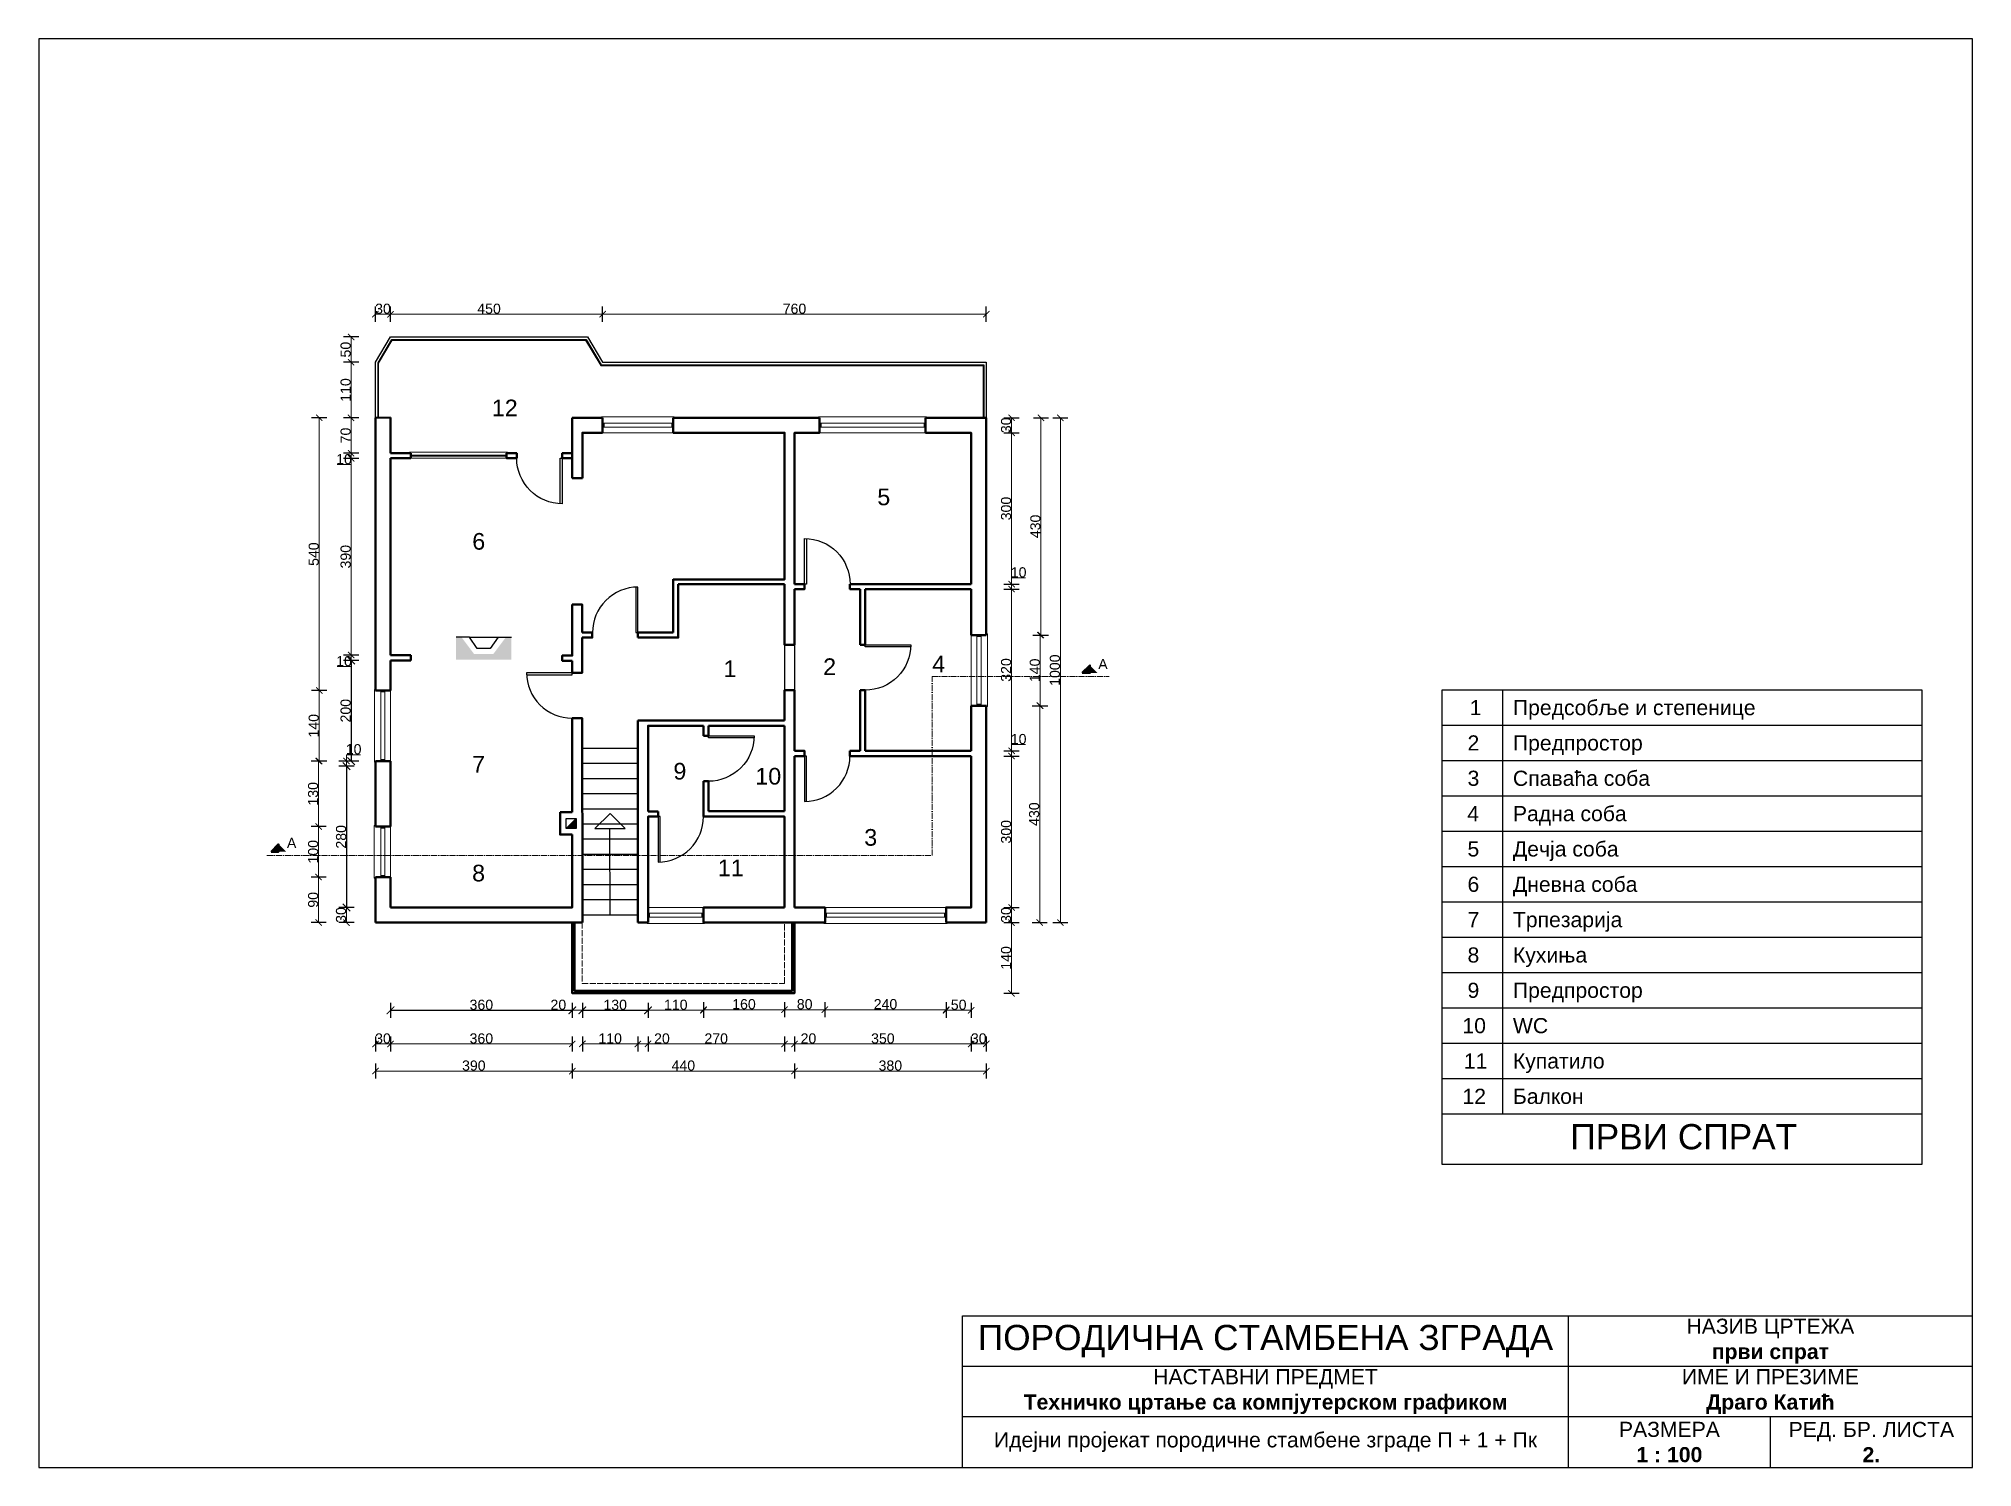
# Model space of a CAD drawing. Header units: millimetres. Extents: x -340 to 3490, y -738 to 2092.
import ezdxf

# ---------------------------------------------------------------- set-up
doc = ezdxf.new("R2010")
doc.units = ezdxf.units.MM
doc.linetypes.add('ACAD_ISO02W100', pattern=[15, 12, -3])
doc.linetypes.add('ACAD_ISO10W100', pattern=[18, 12, -3, 0, -3])
for name, color, linetype in [('BalkoniITerase', 3, 'Continuous'), ('Dimnjaci', 251, 'Continuous'), ('Ostalo', 8, 'Continuous'), ('Stepenice', 8, 'Continuous'), ('Vrata', 1, 'Continuous')]:
    doc.layers.add(name, color=color, linetype=linetype)
for name, color, linetype, lineweight in [('CrtaTackaCrta', 250, 'ACAD_ISO10W100', 20), ('Dimenzionisanje', 251, 'Continuous', 20), ('Dimenzionisanje @ 1', 251, 'Continuous', 20), ('Isprekidana', 251, 'ACAD_ISO02W100', 20), ('Konture', 250, 'Continuous', 50), ('Konture @ 1', 250, 'Continuous', 50), ('Prozori', 6, 'Continuous', 5), ('Sastavnica', 250, 'Continuous', 30), ('Sastavnica @ 1', 250, 'Continuous', 30), ('Zidovi', 4, 'Continuous', 50)]:
    doc.layers.add(name, color=color, linetype=linetype, lineweight=lineweight)
doc.styles.get("Standard").update_dxf_attribs({"font": 'arial_2.ttf'})
doc.styles.add('teskt_stil', font='arial_2.ttf', dxfattribs={"height": 33})
doc.dimstyles.new('Dimenzionisanje', dxfattribs={"dimtxt": 20, "dimasz": 12.5, "dimexe": 1.25, "dimexo": 0.625, "dimtad": 1, "dimtoh": 1, "dimdec": 0, "dimtxsty": 'Standard', "dimblk": 'ARCHTICK', "dimcen": 2.5, "dimclrd": 5, "dimclre": 5, "dimclrt": 5, "dimadec": 0, "dimazin": 0, "dimtfac": 1, "dimtdec": 0, "dimtmove": 0, "dimatfit": 3, "dimldrblk": 'ARCHTICK', "dimfxl": 0, "dimlwd": 20, "dimarcsym": 0})
doc.dimstyles.new('dimezionisanje_kucica_za_ptice', dxfattribs={"dimtxt": 20, "dimasz": 15, "dimexe": 1.25, "dimexo": 0.625, "dimtad": 1, "dimtoh": 1, "dimdec": 0, "dimtxsty": 'Standard', "dimblk": 'ARCHTICK', "dimcen": 2.5, "dimclrd": 5, "dimclre": 5, "dimclrt": 5, "dimadec": 0, "dimazin": 0, "dimtfac": 1, "dimtdec": 0, "dimtmove": 0, "dimatfit": 3, "dimldrblk": 'ARCHTICK', "dimfxl": 0, "dimarcsym": 0})

msp = doc.modelspace()

# ---------------------------------------------------------------- texts
at = {"layer": 'Dimenzionisanje @ 1', "color": 250, "char_height": 33, "attachment_point": 1, "style": 'teskt_stil'}
for s, width, gutter_width, insert in [('12', 5.521, 165, (557.6, 1377.2)), ('5', 17.26, 165, (1321.2, 1200.9)), ('6', 75.945, 165, (518.9, 1112.9)), ('1', 9.7, 15, (1016.6, 860.7)), ('2', 4.316, 15, (1213.9, 864.6)), ('4', 1.726, 15, (1429.9, 869.7)), ('7', 29.342, 165, (518.6, 671.4)), ('9', 1.726, 165, (917.3, 657.6)), ('10', 37.973, 165, (1079.5, 647.6)), ('3', 65.589, 165, (1295.3, 526.5)), ('11', 48.329, 165, (1005.3, 466.1)), ('8', 60.411, 165, (518.6, 455.8))]:
    msp.add_mtext_dynamic_manual_height_columns(s, width=width, gutter_width=gutter_width, heights=[0], dxfattribs=dict(at, insert=insert))
at = {"layer": 'Konture @ 1', "color": 250, "char_height": 20, "attachment_point": 1, "style": 'teskt_stil'}
for insert in [(1758.8, 863.3), (151.8, 509.1)]:
    msp.add_mtext_dynamic_manual_height_columns('A', width=15.96, gutter_width=15, heights=[0], dxfattribs=dict(at, insert=insert))

# ---------------------------------------------------------------- blocks, each defined once
blk = doc.blocks.new('Dimnjak_block')
at = {"layer": 'Dimnjaci'}
blk.add_hatch(color=251, dxfattribs=at).paths.add_polyline_path([(20, 0), (0, 0), (20, 20)])
for p, q in [((0, 20), (20, 20)), ((0, 0), (0, 20))]:
    blk.add_line(p, q, dxfattribs=at)
blk.add_lwpolyline([(20, 0), (0, 0), (20, 20)], close=True, dxfattribs=at)
blk = doc.blocks.new('Prozor_100_block')
at = {"layer": 'Prozori'}
for points in [[(726.6, 465.7), (724.6, 465.7), (724.6, 361.7), (724.6, 361.7)], [(737.2, 463.8), (737.2, 363.8)], [(745.3, 463.8), (745.3, 363.8)], [(756.6, 463.8), (756.6, 363.8)], [(724.6, 361.7), (726.6, 361.7)]]:
    blk.add_lwpolyline(points, dxfattribs=at)
at = {"layer": 'Zidovi', "color": 6}
for p, q in [((737.2, 462.1), (745.3, 462.1)), ((737.2, 365.6), (745.3, 365.6))]:
    blk.add_line(p, q, dxfattribs=at)
blk = doc.blocks.new('Prozor_140_block')
at = {"layer": 'Prozori'}
for p, q in [((726.6, 505.7), (724.6, 505.7)), ((724.6, 505.7), (724.6, 361.7)), ((724.6, 361.7), (726.6, 361.7)), ((724.6, 361.7), (724.6, 361.7))]:
    blk.add_line(p, q, dxfattribs=at)
for points in [[(737.2, 503.8), (737.2, 363.8)], [(745.3, 503.8), (745.3, 363.8)], [(756.6, 503.8), (756.6, 363.8)]]:
    blk.add_lwpolyline(points, dxfattribs=at)
at = {"layer": 'Zidovi', "color": 6}
for p, q in [((737.2, 502.1), (745.3, 502.1)), ((737.2, 365.6), (745.3, 365.6))]:
    blk.add_line(p, q, dxfattribs=at)
blk = doc.blocks.new('Prozor_210_block')
at = {"layer": 'Prozori'}
for p in [(724.6, 575.7), (724.6, 361.7)]:
    blk.add_line(p, (724.6, 361.7), dxfattribs=at)
for points in [[(724.6, 575.7), (726.6, 575.7)], [(737.2, 573.8), (737.2, 363.8)], [(745.3, 573.8), (745.3, 363.8)], [(756.6, 573.8), (756.6, 363.8)], [(724.6, 361.7), (726.6, 361.7)]]:
    blk.add_lwpolyline(points, dxfattribs=at)
at = {"layer": 'Zidovi', "color": 6}
for p, q in [((737.2, 572.1), (745.3, 572.1)), ((737.2, 365.6), (745.3, 365.6))]:
    blk.add_line(p, q, dxfattribs=at)
blk = doc.blocks.new('Prozor_110_block')
at = {"layer": 'Prozori'}
for p, q in [((726.6, 475.7), (724.6, 475.7)), ((724.6, 475.7), (724.6, 361.7)), ((724.6, 361.7), (724.6, 361.7))]:
    blk.add_line(p, q, dxfattribs=at)
for points in [[(737.2, 473.8), (737.2, 363.8)], [(745.3, 473.8), (745.3, 363.8)], [(756.6, 473.8), (756.6, 363.8)], [(724.6, 361.7), (726.6, 361.7)]]:
    blk.add_lwpolyline(points, dxfattribs=at)
at = {"layer": 'Zidovi', "color": 6}
for p, q in [((737.2, 472.1), (745.3, 472.1)), ((737.2, 365.6), (745.3, 365.6))]:
    blk.add_line(p, q, dxfattribs=at)
blk = doc.blocks.new('Strelica_block')
at = {"layer": 'Stepenice'}
blk.add_lwpolyline([(494.7, 172.7), (464.7, 202.7), (434.7, 172.7)], close=True, dxfattribs=at)
blk = doc.blocks.new('Prozor_240_block')
at = {"layer": 'Prozori'}
for p in [(724.6, 605.7), (724.6, 361.7)]:
    blk.add_line(p, (724.6, 361.7), dxfattribs=at)
for points in [[(724.6, 605.7), (726.6, 605.7)], [(737.2, 603.8), (737.2, 363.8)], [(745.3, 603.8), (745.3, 363.8)], [(756.6, 603.8), (756.6, 363.8)], [(724.6, 361.7), (726.6, 361.7)]]:
    blk.add_lwpolyline(points, dxfattribs=at)
at = {"layer": 'Zidovi', "color": 6}
for p, q in [((737.2, 602.1), (745.3, 602.1)), ((737.2, 365.6), (745.3, 365.6))]:
    blk.add_line(p, q, dxfattribs=at)
blk = doc.blocks.new('_ArchTick')
at = {"color": 0, "linetype": 'ByBlock', "const_width": 0.15}
blk.add_lwpolyline([(-0.5, -0.5), (0.5, 0.5)], dxfattribs=at)
blk = doc.blocks.new('*D28')
at = {"layer": 'Defpoints', "color": 0, "transparency": 16777216}
for p in [(327.1, 1341.2), (278.9, 1270.9), (327.1, 1270.9)]:
    blk.add_point(p, dxfattribs=at)
at = {"layer": 'Dimenzionisanje', "color": 5, "lineweight": -2, "transparency": 16777216}
for p, q in [((293.9, 1341.2), (263.9, 1341.2)), ((293.9, 1270.9), (263.9, 1270.9))]:
    blk.add_line(p, q, dxfattribs=at)
at = {"layer": 'Dimenzionisanje', "color": 5, "linetype": 'Continuous', "lineweight": 20, "transparency": 16777216}
blk.add_line((278.9, 1341.2), (278.9, 1270.9), dxfattribs=at)
at = {"layer": 'Dimenzionisanje', "color": 5, "lineweight": 20, "transparency": 16777216, "xscale": 12.5, "yscale": 12.5, "zscale": 12.5}
for p, rotation in [((278.9, 1341.2), 90), ((278.9, 1270.9), 270)]:
    blk.add_blockref('_ArchTick', p, dxfattribs=dict(at, rotation=rotation))
at = {"layer": 'Dimenzionisanje', "color": 5, "transparency": 16777216, "insert": (268.1, 1306.1), "char_height": 20, "attachment_point": 5, "rotation": 90}
blk.add_mtext('70', dxfattribs=at)
blk = doc.blocks.new('*D29')
at = {"layer": 'Defpoints', "color": 0, "transparency": 16777216}
for p in [(327.1, 1270.9), (278.9, 1260.8), (356.9, 1260.8)]:
    blk.add_point(p, dxfattribs=at)
at = {"layer": 'Dimenzionisanje', "color": 5, "lineweight": -2, "transparency": 16777216}
for p, q in [((293.9, 1270.9), (263.9, 1270.9)), ((293.9, 1260.8), (263.9, 1260.8))]:
    blk.add_line(p, q, dxfattribs=at)
at = {"layer": 'Dimenzionisanje', "color": 5, "linetype": 'Continuous', "lineweight": 20, "transparency": 16777216}
for p, q in [((278.9, 1270.9), (278.9, 1260.8)), ((278.9, 1248.3), (251.6, 1248.3)), ((278.9, 1260.8), (278.9, 1248.3))]:
    blk.add_line(p, q, dxfattribs=at)
at = {"layer": 'Dimenzionisanje', "color": 5, "lineweight": 20, "transparency": 16777216, "xscale": 12.5, "yscale": 12.5, "zscale": 12.5}
for p, rotation in [((278.9, 1270.9), 90), ((278.9, 1260.8), 270)]:
    blk.add_blockref('_ArchTick', p, dxfattribs=dict(at, rotation=rotation))
at = {"layer": 'Dimenzionisanje', "color": 5, "transparency": 16777216, "insert": (264.9, 1259.1), "char_height": 20, "attachment_point": 5}
blk.add_mtext('10', dxfattribs=at)
blk = doc.blocks.new('Vrata_block')
blk.add_lwpolyline([(-8.4, 4.1), (-8.4, 94.1), (-4.4, 94.1), (-4.4, 4.1, -0.414214), (-94.4, 94.1)], format="xyb")
blk = doc.blocks.new('Prozor_190_block')
at = {"layer": 'Prozori'}
blk.add_line((744.6, 555.7), (744.6, 361.7), dxfattribs=at)
for points in [[(744.6, 555.7), (746.6, 555.7)], [(750.3, 553.8), (750.3, 363.8)], [(750.3, 551.8), (752.3, 551.8)], [(752.3, 553.8), (752.3, 363.8)], [(756.6, 553.8), (756.6, 363.8)], [(744.6, 361.7), (746.6, 361.7)], [(750.3, 365.9), (752.3, 365.9)]]:
    blk.add_lwpolyline(points, dxfattribs=at)
blk = doc.blocks.new('*D30')
at = {"layer": 'Defpoints', "color": 5, "lineweight": -2, "transparency": 16777216}
for p, q in [((293.9, 1260.8), (263.9, 1260.8)), ((293.9, 871.1), (263.9, 871.1))]:
    blk.add_line(p, q, dxfattribs=at)
at = {"layer": 'Defpoints', "color": 5, "linetype": 'Continuous', "lineweight": 20, "transparency": 16777216}
blk.add_line((278.9, 1260.8), (278.9, 871.1), dxfattribs=at)
at = {"layer": 'Defpoints', "color": 0, "transparency": 16777216}
for p in [(357, 1260.8), (278.9, 871.1), (357, 871.1)]:
    blk.add_point(p, dxfattribs=at)
at = {"layer": 'Defpoints', "color": 5, "lineweight": 20, "transparency": 16777216, "xscale": 12.5, "yscale": 12.5, "zscale": 12.5}
for p, rotation in [((278.9, 1260.8), 90), ((278.9, 871.1), 270)]:
    blk.add_blockref('_ArchTick', p, dxfattribs=dict(at, rotation=rotation))
at = {"layer": 'Defpoints', "color": 5, "transparency": 16777216, "insert": (268.1, 1066), "char_height": 20, "attachment_point": 5, "rotation": 90}
blk.add_mtext('390', dxfattribs=at)
blk = doc.blocks.new('*D31')
at = {"layer": 'Defpoints', "color": 5, "linetype": 'Continuous', "lineweight": 20, "transparency": 16777216}
for p, q in [((278.9, 848.2), (251.6, 848.2)), ((278.9, 871.1), (278.9, 860.7)), ((278.9, 860.7), (278.9, 848.2))]:
    blk.add_line(p, q, dxfattribs=at)
at = {"layer": 'Defpoints', "color": 5, "lineweight": -2, "transparency": 16777216}
for p, q in [((293.9, 871.1), (263.9, 871.1)), ((293.9, 860.7), (263.9, 860.7))]:
    blk.add_line(p, q, dxfattribs=at)
at = {"layer": 'Defpoints', "color": 0, "transparency": 16777216}
for p in [(278.9, 860.7), (357, 871.1), (357, 860.7)]:
    blk.add_point(p, dxfattribs=at)
at = {"layer": 'Defpoints', "color": 5, "lineweight": 20, "transparency": 16777216, "xscale": 12.5, "yscale": 12.5, "zscale": 12.5}
for p, rotation in [((278.9, 871.1), 90), ((278.9, 860.7), 270)]:
    blk.add_blockref('_ArchTick', p, dxfattribs=dict(at, rotation=rotation))
at = {"layer": 'Defpoints', "color": 5, "transparency": 16777216, "insert": (264.9, 859), "char_height": 20, "attachment_point": 5}
blk.add_mtext('10', dxfattribs=at)
blk = doc.blocks.new('*D32')
at = {"layer": 'Defpoints', "color": 0, "transparency": 16777216}
for p in [(327.1, 1341.2), (215.8, 801), (327.1, 801)]:
    blk.add_point(p, dxfattribs=at)
at = {"layer": 'Dimenzionisanje', "color": 5, "lineweight": -2, "transparency": 16777216}
for p, q in [((230.8, 1341.2), (200.8, 1341.2)), ((230.8, 801), (200.8, 801))]:
    blk.add_line(p, q, dxfattribs=at)
at = {"layer": 'Dimenzionisanje', "color": 5, "linetype": 'Continuous', "lineweight": 20, "transparency": 16777216}
blk.add_line((215.8, 1341.2), (215.8, 801), dxfattribs=at)
at = {"layer": 'Dimenzionisanje', "color": 5, "lineweight": 20, "transparency": 16777216, "xscale": 12.5, "yscale": 12.5, "zscale": 12.5}
for p, rotation in [((215.8, 1341.2), 90), ((215.8, 801), 270)]:
    blk.add_blockref('_ArchTick', p, dxfattribs=dict(at, rotation=rotation))
at = {"layer": 'Dimenzionisanje', "color": 5, "transparency": 16777216, "insert": (205, 1071.1), "char_height": 20, "attachment_point": 5, "rotation": 90}
blk.add_mtext('540', dxfattribs=at)
blk = doc.blocks.new('*D33')
at = {"layer": 'Defpoints', "color": 0, "transparency": 16777216}
for p in [(327.2, 801), (215.7, 661.2), (327.1, 661.2)]:
    blk.add_point(p, dxfattribs=at)
at = {"layer": 'Dimenzionisanje', "color": 5, "lineweight": -2, "transparency": 16777216}
for p, q in [((230.7, 801), (200.7, 801)), ((230.7, 661.2), (200.7, 661.2))]:
    blk.add_line(p, q, dxfattribs=at)
at = {"layer": 'Dimenzionisanje', "color": 5, "linetype": 'Continuous', "lineweight": 20, "transparency": 16777216}
blk.add_line((215.7, 801), (215.7, 661.2), dxfattribs=at)
at = {"layer": 'Dimenzionisanje', "color": 5, "lineweight": 20, "transparency": 16777216, "xscale": 12.5, "yscale": 12.5, "zscale": 12.5}
for p, rotation in [((215.7, 801), 90), ((215.7, 661.2), 270)]:
    blk.add_blockref('_ArchTick', p, dxfattribs=dict(at, rotation=rotation))
at = {"layer": 'Dimenzionisanje', "color": 5, "transparency": 16777216, "insert": (204.9, 731.1), "char_height": 20, "attachment_point": 5, "rotation": 90}
blk.add_mtext('140', dxfattribs=at)
blk = doc.blocks.new('*D34')
at = {"layer": 'Defpoints', "color": 0, "transparency": 16777216}
for p in [(327.1, 661.2), (214.6, 531.5), (327.1, 531.5)]:
    blk.add_point(p, dxfattribs=at)
at = {"layer": 'Dimenzionisanje', "color": 5, "lineweight": -2, "transparency": 16777216}
for p, q in [((229.6, 661.2), (199.6, 661.2)), ((229.6, 531.5), (199.6, 531.5))]:
    blk.add_line(p, q, dxfattribs=at)
at = {"layer": 'Dimenzionisanje', "color": 5, "linetype": 'Continuous', "lineweight": 20, "transparency": 16777216}
blk.add_line((214.6, 661.2), (214.6, 531.5), dxfattribs=at)
at = {"layer": 'Dimenzionisanje', "color": 5, "lineweight": 20, "transparency": 16777216, "xscale": 12.5, "yscale": 12.5, "zscale": 12.5}
for p, rotation in [((214.6, 661.2), 90), ((214.6, 531.5), 270)]:
    blk.add_blockref('_ArchTick', p, dxfattribs=dict(at, rotation=rotation))
at = {"layer": 'Dimenzionisanje', "color": 5, "transparency": 16777216, "insert": (203.7, 596.3), "char_height": 20, "attachment_point": 5, "rotation": 90}
blk.add_mtext('130', dxfattribs=at)
blk = doc.blocks.new('*D35')
at = {"layer": 'Defpoints', "color": 0, "transparency": 16777216}
for p in [(327.1, 531.5), (214.6, 431.5), (327.1, 431.5)]:
    blk.add_point(p, dxfattribs=at)
at = {"layer": 'Dimenzionisanje', "color": 5, "lineweight": -2, "transparency": 16777216}
for p, q in [((229.6, 531.5), (199.6, 531.5)), ((229.6, 431.5), (199.6, 431.5))]:
    blk.add_line(p, q, dxfattribs=at)
at = {"layer": 'Dimenzionisanje', "color": 5, "linetype": 'Continuous', "lineweight": 20, "transparency": 16777216}
blk.add_line((214.6, 531.5), (214.6, 431.5), dxfattribs=at)
at = {"layer": 'Dimenzionisanje', "color": 5, "lineweight": 20, "transparency": 16777216, "xscale": 12.5, "yscale": 12.5, "zscale": 12.5}
for p, rotation in [((214.6, 531.5), 90), ((214.6, 431.5), 270)]:
    blk.add_blockref('_ArchTick', p, dxfattribs=dict(at, rotation=rotation))
at = {"layer": 'Dimenzionisanje', "color": 5, "transparency": 16777216, "insert": (203.8, 481.5), "char_height": 20, "attachment_point": 5, "rotation": 90}
blk.add_mtext('100', dxfattribs=at)
blk = doc.blocks.new('*D36')
at = {"layer": 'Defpoints', "color": 0, "transparency": 16777216}
for p in [(327.1, 431.5), (214.6, 341.2), (327.1, 341.2)]:
    blk.add_point(p, dxfattribs=at)
at = {"layer": 'Dimenzionisanje', "color": 5, "lineweight": -2, "transparency": 16777216}
for p, q in [((229.6, 431.5), (199.6, 431.5)), ((229.6, 341.2), (199.6, 341.2))]:
    blk.add_line(p, q, dxfattribs=at)
at = {"layer": 'Dimenzionisanje', "color": 5, "linetype": 'Continuous', "lineweight": 20, "transparency": 16777216}
blk.add_line((214.6, 431.5), (214.6, 341.2), dxfattribs=at)
at = {"layer": 'Dimenzionisanje', "color": 5, "lineweight": 20, "transparency": 16777216, "xscale": 12.5, "yscale": 12.5, "zscale": 12.5}
for p, rotation in [((214.6, 431.5), 90), ((214.6, 341.2), 270)]:
    blk.add_blockref('_ArchTick', p, dxfattribs=dict(at, rotation=rotation))
at = {"layer": 'Dimenzionisanje', "color": 5, "transparency": 16777216, "insert": (203.8, 386.3), "char_height": 20, "attachment_point": 5, "rotation": 90}
blk.add_mtext('90', dxfattribs=at)
blk = doc.blocks.new('*D37')
at = {"layer": 'Defpoints', "color": 0, "transparency": 16777216}
for p in [(356.9, 371.1), (269.9, 341.2), (356.9, 341.2)]:
    blk.add_point(p, dxfattribs=at)
at = {"layer": 'Dimenzionisanje', "color": 5, "lineweight": -2, "transparency": 16777216}
for p, q in [((284.9, 371.1), (254.9, 371.1)), ((284.9, 341.2), (254.9, 341.2))]:
    blk.add_line(p, q, dxfattribs=at)
at = {"layer": 'Dimenzionisanje', "color": 5, "linetype": 'Continuous', "lineweight": 20, "transparency": 16777216}
blk.add_line((269.9, 371.1), (269.9, 341.2), dxfattribs=at)
at = {"layer": 'Dimenzionisanje', "color": 5, "lineweight": 20, "transparency": 16777216, "xscale": 12.5, "yscale": 12.5, "zscale": 12.5}
for p, rotation in [((269.9, 371.1), 90), ((269.9, 341.2), 270)]:
    blk.add_blockref('_ArchTick', p, dxfattribs=dict(at, rotation=rotation))
at = {"layer": 'Dimenzionisanje', "color": 5, "transparency": 16777216, "insert": (259, 356.2), "char_height": 20, "attachment_point": 5, "rotation": 90}
blk.add_mtext('30', dxfattribs=at)
blk = doc.blocks.new('*D38')
at = {"layer": 'Defpoints', "color": 0, "transparency": 16777216}
for p in [(269.9, 661.2), (356.9, 661.2), (356.9, 651.1)]:
    blk.add_point(p, dxfattribs=at)
at = {"layer": 'Dimenzionisanje', "color": 5, "lineweight": -2, "transparency": 16777216}
for p, q in [((284.9, 661.2), (254.9, 661.2)), ((284.9, 651.1), (254.9, 651.1))]:
    blk.add_line(p, q, dxfattribs=at)
at = {"layer": 'Dimenzionisanje', "color": 5, "linetype": 'Continuous', "lineweight": 20, "transparency": 16777216}
for p, q in [((269.9, 661.2), (269.9, 673.7)), ((269.9, 673.7), (297.2, 673.7)), ((269.9, 651.1), (269.9, 661.2))]:
    blk.add_line(p, q, dxfattribs=at)
at = {"layer": 'Dimenzionisanje', "color": 5, "lineweight": 20, "transparency": 16777216, "xscale": 12.5, "yscale": 12.5, "zscale": 12.5}
for p, rotation in [((269.9, 661.2), 90), ((269.9, 651.1), 270)]:
    blk.add_blockref('_ArchTick', p, dxfattribs=dict(at, rotation=rotation))
at = {"layer": 'Dimenzionisanje', "color": 5, "transparency": 16777216, "insert": (283.9, 684.5), "char_height": 20, "attachment_point": 5}
blk.add_mtext('10', dxfattribs=at)
blk = doc.blocks.new('*D12')
at = {"layer": 'Defpoints', "color": 0, "transparency": 16777216}
for p in [(327.1, 371.1), (356.9, 371.1), (356.9, 100.8)]:
    blk.add_point(p, dxfattribs=at)
at = {"layer": 'Dimenzionisanje', "color": 5, "lineweight": -2, "transparency": 16777216}
for p, q in [((327.1, 115.8), (327.1, 85.8)), ((356.9, 115.8), (356.9, 85.8))]:
    blk.add_line(p, q, dxfattribs=at)
at = {"layer": 'Dimenzionisanje', "color": 5, "linetype": 'Continuous', "lineweight": 20, "transparency": 16777216}
blk.add_line((327.1, 100.8), (356.9, 100.8), dxfattribs=at)
at = {"layer": 'Dimenzionisanje', "color": 5, "lineweight": 20, "transparency": 16777216, "xscale": 12.5, "yscale": 12.5, "zscale": 12.5, "rotation": 180}
blk.add_blockref('_ArchTick', (327.1, 100.8), dxfattribs=at)
at = {"layer": 'Dimenzionisanje', "color": 5, "lineweight": 20, "transparency": 16777216, "xscale": 12.5, "yscale": 12.5, "zscale": 12.5}
blk.add_blockref('_ArchTick', (356.9, 100.8), dxfattribs=at)
at = {"layer": 'Dimenzionisanje', "color": 5, "transparency": 16777216, "insert": (342, 111.6), "char_height": 20, "attachment_point": 5}
blk.add_mtext('30', dxfattribs=at)
blk = doc.blocks.new('*D39')
at = {"layer": 'Defpoints', "color": 0, "transparency": 16777216}
for p in [(356.9, 371.1), (717, 371.1), (717, 100.8)]:
    blk.add_point(p, dxfattribs=at)
at = {"layer": 'Dimenzionisanje', "color": 5, "lineweight": -2, "transparency": 16777216}
for p, q in [((356.9, 115.8), (356.9, 85.8)), ((717, 115.8), (717, 85.8))]:
    blk.add_line(p, q, dxfattribs=at)
at = {"layer": 'Dimenzionisanje', "color": 5, "linetype": 'Continuous', "lineweight": 20, "transparency": 16777216}
blk.add_line((356.9, 100.8), (717, 100.8), dxfattribs=at)
at = {"layer": 'Dimenzionisanje', "color": 5, "lineweight": 20, "transparency": 16777216, "xscale": 12.5, "yscale": 12.5, "zscale": 12.5, "rotation": 180}
blk.add_blockref('_ArchTick', (356.9, 100.8), dxfattribs=at)
at = {"layer": 'Dimenzionisanje', "color": 5, "lineweight": 20, "transparency": 16777216, "xscale": 12.5, "yscale": 12.5, "zscale": 12.5}
blk.add_blockref('_ArchTick', (717, 100.8), dxfattribs=at)
at = {"layer": 'Dimenzionisanje', "color": 5, "transparency": 16777216, "insert": (536.9, 111.6), "char_height": 20, "attachment_point": 5}
blk.add_mtext('360', dxfattribs=at)
blk = doc.blocks.new('*D40')
at = {"layer": 'Defpoints', "color": 0, "transparency": 16777216}
for p in [(717, 371.1), (737, 371.1), (737, 167.4)]:
    blk.add_point(p, dxfattribs=at)
at = {"layer": 'Dimenzionisanje', "color": 5, "linetype": 'Continuous', "lineweight": 20, "transparency": 16777216}
for p, q in [((717, 167.4), (674.3, 167.4)), ((737, 167.4), (717, 167.4))]:
    blk.add_line(p, q, dxfattribs=at)
at = {"layer": 'Dimenzionisanje', "color": 5, "lineweight": -2, "transparency": 16777216}
for p, q in [((717, 182.4), (717, 152.4)), ((737, 182.4), (737, 152.4))]:
    blk.add_line(p, q, dxfattribs=at)
at = {"layer": 'Dimenzionisanje', "color": 5, "lineweight": 20, "transparency": 16777216, "xscale": 12.5, "yscale": 12.5, "zscale": 12.5, "rotation": 180}
blk.add_blockref('_ArchTick', (717, 167.4), dxfattribs=at)
at = {"layer": 'Dimenzionisanje', "color": 5, "lineweight": 20, "transparency": 16777216, "xscale": 12.5, "yscale": 12.5, "zscale": 12.5}
blk.add_blockref('_ArchTick', (737, 167.4), dxfattribs=at)
at = {"layer": 'Dimenzionisanje', "color": 5, "transparency": 16777216, "insert": (689.4, 178.3), "char_height": 20, "attachment_point": 5}
blk.add_mtext('20', dxfattribs=at)
blk = doc.blocks.new('*D13')
at = {"layer": 'Defpoints', "color": 0, "transparency": 16777216}
for p in [(737, 370.5), (847, 370.5), (847, 100.8)]:
    blk.add_point(p, dxfattribs=at)
at = {"layer": 'Dimenzionisanje', "color": 5, "lineweight": -2, "transparency": 16777216}
for p, q in [((737, 115.8), (737, 85.8)), ((847, 115.8), (847, 85.8))]:
    blk.add_line(p, q, dxfattribs=at)
at = {"layer": 'Dimenzionisanje', "color": 5, "linetype": 'Continuous', "lineweight": 20, "transparency": 16777216}
blk.add_line((737, 100.8), (847, 100.8), dxfattribs=at)
at = {"layer": 'Dimenzionisanje', "color": 5, "lineweight": 20, "transparency": 16777216, "xscale": 12.5, "yscale": 12.5, "zscale": 12.5, "rotation": 180}
blk.add_blockref('_ArchTick', (737, 100.8), dxfattribs=at)
at = {"layer": 'Dimenzionisanje', "color": 5, "lineweight": 20, "transparency": 16777216, "xscale": 12.5, "yscale": 12.5, "zscale": 12.5}
blk.add_blockref('_ArchTick', (847, 100.8), dxfattribs=at)
at = {"layer": 'Dimenzionisanje', "color": 5, "transparency": 16777216, "insert": (792, 111.6), "char_height": 20, "attachment_point": 5}
blk.add_mtext('110', dxfattribs=at)
blk = doc.blocks.new('*D14')
at = {"layer": 'Defpoints', "color": 0, "transparency": 16777216}
for p in [(847, 369.9), (867, 369.9), (867, 100.8)]:
    blk.add_point(p, dxfattribs=at)
at = {"layer": 'Dimenzionisanje', "color": 5, "lineweight": -2, "transparency": 16777216}
for p, q in [((847, 115.8), (847, 85.8)), ((867, 115.8), (867, 85.8))]:
    blk.add_line(p, q, dxfattribs=at)
at = {"layer": 'Dimenzionisanje', "color": 5, "linetype": 'Continuous', "lineweight": 20, "transparency": 16777216}
for p, q in [((847, 100.8), (867, 100.8)), ((867, 100.8), (909.7, 100.8))]:
    blk.add_line(p, q, dxfattribs=at)
at = {"layer": 'Dimenzionisanje', "color": 5, "lineweight": 20, "transparency": 16777216, "xscale": 12.5, "yscale": 12.5, "zscale": 12.5, "rotation": 180}
blk.add_blockref('_ArchTick', (847, 100.8), dxfattribs=at)
at = {"layer": 'Dimenzionisanje', "color": 5, "lineweight": 20, "transparency": 16777216, "xscale": 12.5, "yscale": 12.5, "zscale": 12.5}
blk.add_blockref('_ArchTick', (867, 100.8), dxfattribs=at)
at = {"layer": 'Dimenzionisanje', "color": 5, "transparency": 16777216, "insert": (894.6, 111.6), "char_height": 20, "attachment_point": 5}
blk.add_mtext('20', dxfattribs=at)
blk = doc.blocks.new('*D15')
at = {"layer": 'Defpoints', "color": 0, "transparency": 16777216}
for p in [(867, 376.9), (1137.2, 376.9), (1137.2, 100.8)]:
    blk.add_point(p, dxfattribs=at)
at = {"layer": 'Dimenzionisanje', "color": 5, "lineweight": -2, "transparency": 16777216}
for p, q in [((867, 115.8), (867, 85.8)), ((1137.2, 115.8), (1137.2, 85.8))]:
    blk.add_line(p, q, dxfattribs=at)
at = {"layer": 'Dimenzionisanje', "color": 5, "linetype": 'Continuous', "lineweight": 20, "transparency": 16777216}
blk.add_line((867, 100.8), (1137.2, 100.8), dxfattribs=at)
at = {"layer": 'Dimenzionisanje', "color": 5, "lineweight": 20, "transparency": 16777216, "xscale": 12.5, "yscale": 12.5, "zscale": 12.5, "rotation": 180}
blk.add_blockref('_ArchTick', (867, 100.8), dxfattribs=at)
at = {"layer": 'Dimenzionisanje', "color": 5, "lineweight": 20, "transparency": 16777216, "xscale": 12.5, "yscale": 12.5, "zscale": 12.5}
blk.add_blockref('_ArchTick', (1137.2, 100.8), dxfattribs=at)
at = {"layer": 'Dimenzionisanje', "color": 5, "transparency": 16777216, "insert": (1002.1, 111.6), "char_height": 20, "attachment_point": 5}
blk.add_mtext('270', dxfattribs=at)
blk = doc.blocks.new('*D16')
at = {"layer": 'Defpoints', "color": 0, "transparency": 16777216}
for p in [(1137.2, 376.3), (1217.4, 370.5), (1217.4, 168.7)]:
    blk.add_point(p, dxfattribs=at)
at = {"layer": 'Dimenzionisanje', "color": 5, "lineweight": -2, "transparency": 16777216}
for p, q in [((1137.2, 183.7), (1137.2, 153.7)), ((1217.4, 183.7), (1217.4, 153.7))]:
    blk.add_line(p, q, dxfattribs=at)
at = {"layer": 'Dimenzionisanje', "color": 5, "linetype": 'Continuous', "lineweight": 20, "transparency": 16777216}
blk.add_line((1137.2, 168.7), (1217.4, 168.7), dxfattribs=at)
at = {"layer": 'Dimenzionisanje', "color": 5, "lineweight": 20, "transparency": 16777216, "xscale": 12.5, "yscale": 12.5, "zscale": 12.5, "rotation": 180}
blk.add_blockref('_ArchTick', (1137.2, 168.7), dxfattribs=at)
at = {"layer": 'Dimenzionisanje', "color": 5, "lineweight": 20, "transparency": 16777216, "xscale": 12.5, "yscale": 12.5, "zscale": 12.5}
blk.add_blockref('_ArchTick', (1217.4, 168.7), dxfattribs=at)
at = {"layer": 'Dimenzionisanje', "color": 5, "transparency": 16777216, "insert": (1177.3, 179.5), "char_height": 20, "attachment_point": 5}
blk.add_mtext('80', dxfattribs=at)
blk = doc.blocks.new('*D41')
at = {"layer": 'Defpoints', "color": 0, "transparency": 16777216}
for p in [(1507.2, 682.2), (1157.2, 371.1), (1507.2, 100.8)]:
    blk.add_point(p, dxfattribs=at)
at = {"layer": 'Dimenzionisanje', "color": 5, "lineweight": -2, "transparency": 16777216}
for p, q in [((1157.2, 115.8), (1157.2, 85.8)), ((1507.2, 115.8), (1507.2, 85.8))]:
    blk.add_line(p, q, dxfattribs=at)
at = {"layer": 'Dimenzionisanje', "color": 5, "linetype": 'Continuous', "lineweight": 20, "transparency": 16777216}
blk.add_line((1157.2, 100.8), (1507.2, 100.8), dxfattribs=at)
at = {"layer": 'Dimenzionisanje', "color": 5, "lineweight": 20, "transparency": 16777216, "xscale": 12.5, "yscale": 12.5, "zscale": 12.5, "rotation": 180}
blk.add_blockref('_ArchTick', (1157.2, 100.8), dxfattribs=at)
at = {"layer": 'Dimenzionisanje', "color": 5, "lineweight": 20, "transparency": 16777216, "xscale": 12.5, "yscale": 12.5, "zscale": 12.5}
blk.add_blockref('_ArchTick', (1507.2, 100.8), dxfattribs=at)
at = {"layer": 'Dimenzionisanje', "color": 5, "transparency": 16777216, "insert": (1332.2, 111.6), "char_height": 20, "attachment_point": 5}
blk.add_mtext('350', dxfattribs=at)
blk = doc.blocks.new('*D42')
at = {"layer": 'Defpoints', "color": 0, "transparency": 16777216}
for p in [(1507.2, 375), (1537.1, 375), (1537.1, 100.8)]:
    blk.add_point(p, dxfattribs=at)
at = {"layer": 'Dimenzionisanje', "color": 5, "lineweight": -2, "transparency": 16777216}
for p, q in [((1507.2, 115.8), (1507.2, 85.8)), ((1537.1, 115.8), (1537.1, 85.8))]:
    blk.add_line(p, q, dxfattribs=at)
at = {"layer": 'Dimenzionisanje', "color": 5, "linetype": 'Continuous', "lineweight": 20, "transparency": 16777216}
blk.add_line((1507.2, 100.8), (1537.1, 100.8), dxfattribs=at)
at = {"layer": 'Dimenzionisanje', "color": 5, "lineweight": 20, "transparency": 16777216, "xscale": 12.5, "yscale": 12.5, "zscale": 12.5, "rotation": 180}
blk.add_blockref('_ArchTick', (1507.2, 100.8), dxfattribs=at)
at = {"layer": 'Dimenzionisanje', "color": 5, "lineweight": 20, "transparency": 16777216, "xscale": 12.5, "yscale": 12.5, "zscale": 12.5}
blk.add_blockref('_ArchTick', (1537.1, 100.8), dxfattribs=at)
at = {"layer": 'Dimenzionisanje', "color": 5, "transparency": 16777216, "insert": (1522.1, 111.6), "char_height": 20, "attachment_point": 5}
blk.add_mtext('30', dxfattribs=at)
blk = doc.blocks.new('*D43')
at = {"layer": 'Defpoints', "color": 0, "transparency": 16777216}
for p in [(717, 341.2), (1157, 341.2), (1157, 47.1)]:
    blk.add_point(p, dxfattribs=at)
at = {"layer": 'Dimenzionisanje', "color": 5, "lineweight": -2, "transparency": 16777216}
for p, q in [((717, 62.1), (717, 32.1)), ((1157, 62.1), (1157, 32.1))]:
    blk.add_line(p, q, dxfattribs=at)
at = {"layer": 'Dimenzionisanje', "color": 5, "linetype": 'Continuous', "lineweight": 20, "transparency": 16777216}
blk.add_line((717, 47.1), (1157, 47.1), dxfattribs=at)
at = {"layer": 'Dimenzionisanje', "color": 5, "lineweight": 20, "transparency": 16777216, "xscale": 12.5, "yscale": 12.5, "zscale": 12.5, "rotation": 180}
blk.add_blockref('_ArchTick', (717, 47.1), dxfattribs=at)
at = {"layer": 'Dimenzionisanje', "color": 5, "lineweight": 20, "transparency": 16777216, "xscale": 12.5, "yscale": 12.5, "zscale": 12.5}
blk.add_blockref('_ArchTick', (1157, 47.1), dxfattribs=at)
at = {"layer": 'Dimenzionisanje', "color": 5, "transparency": 16777216, "insert": (937, 57.9), "char_height": 20, "attachment_point": 5}
blk.add_mtext('440', dxfattribs=at)
blk = doc.blocks.new('*D17')
at = {"layer": 'Defpoints', "color": 0, "transparency": 16777216}
for p in [(327.1, 370.5), (717, 340.6), (717, 47.1)]:
    blk.add_point(p, dxfattribs=at)
at = {"layer": 'Dimenzionisanje', "color": 5, "lineweight": -2, "transparency": 16777216}
for p, q in [((327.1, 62.1), (327.1, 32.1)), ((717, 62.1), (717, 32.1))]:
    blk.add_line(p, q, dxfattribs=at)
at = {"layer": 'Dimenzionisanje', "color": 5, "linetype": 'Continuous', "lineweight": 20, "transparency": 16777216}
blk.add_line((327.1, 47.1), (717, 47.1), dxfattribs=at)
at = {"layer": 'Dimenzionisanje', "color": 5, "lineweight": 20, "transparency": 16777216, "xscale": 12.5, "yscale": 12.5, "zscale": 12.5, "rotation": 180}
blk.add_blockref('_ArchTick', (327.1, 47.1), dxfattribs=at)
at = {"layer": 'Dimenzionisanje', "color": 5, "lineweight": 20, "transparency": 16777216, "xscale": 12.5, "yscale": 12.5, "zscale": 12.5}
blk.add_blockref('_ArchTick', (717, 47.1), dxfattribs=at)
at = {"layer": 'Dimenzionisanje', "color": 5, "transparency": 16777216, "insert": (522, 57.9), "char_height": 20, "attachment_point": 5}
blk.add_mtext('390', dxfattribs=at)
blk = doc.blocks.new('*D44')
at = {"layer": 'Defpoints', "color": 0, "transparency": 16777216}
for p in [(867, 371.3), (977, 371.3), (977, 167.4)]:
    blk.add_point(p, dxfattribs=at)
at = {"layer": 'Dimenzionisanje', "color": 5, "lineweight": -2, "transparency": 16777216}
for p, q in [((867, 182.4), (867, 152.4)), ((977, 182.4), (977, 152.4))]:
    blk.add_line(p, q, dxfattribs=at)
at = {"layer": 'Dimenzionisanje', "color": 5, "linetype": 'Continuous', "lineweight": 20, "transparency": 16777216}
blk.add_line((867, 167.4), (977, 167.4), dxfattribs=at)
at = {"layer": 'Dimenzionisanje', "color": 5, "lineweight": 20, "transparency": 16777216, "xscale": 12.5, "yscale": 12.5, "zscale": 12.5, "rotation": 180}
blk.add_blockref('_ArchTick', (867, 167.4), dxfattribs=at)
at = {"layer": 'Dimenzionisanje', "color": 5, "lineweight": 20, "transparency": 16777216, "xscale": 12.5, "yscale": 12.5, "zscale": 12.5}
blk.add_blockref('_ArchTick', (977, 167.4), dxfattribs=at)
at = {"layer": 'Dimenzionisanje', "color": 5, "transparency": 16777216, "insert": (922, 178.3), "char_height": 20, "attachment_point": 5}
blk.add_mtext('110', dxfattribs=at)
blk = doc.blocks.new('*D18')
at = {"layer": 'Defpoints', "color": 0, "transparency": 16777216}
for p in [(977, 370.6), (1137.2, 371.1), (1137.2, 168.7)]:
    blk.add_point(p, dxfattribs=at)
at = {"layer": 'Dimenzionisanje', "color": 5, "lineweight": -2, "transparency": 16777216}
for p, q in [((977, 183.7), (977, 153.7)), ((1137.2, 183.7), (1137.2, 153.7))]:
    blk.add_line(p, q, dxfattribs=at)
at = {"layer": 'Dimenzionisanje', "color": 5, "linetype": 'Continuous', "lineweight": 20, "transparency": 16777216}
blk.add_line((977, 168.7), (1137.2, 168.7), dxfattribs=at)
at = {"layer": 'Dimenzionisanje', "color": 5, "lineweight": 20, "transparency": 16777216, "xscale": 12.5, "yscale": 12.5, "zscale": 12.5, "rotation": 180}
blk.add_blockref('_ArchTick', (977, 168.7), dxfattribs=at)
at = {"layer": 'Dimenzionisanje', "color": 5, "lineweight": 20, "transparency": 16777216, "xscale": 12.5, "yscale": 12.5, "zscale": 12.5}
blk.add_blockref('_ArchTick', (1137.2, 168.7), dxfattribs=at)
at = {"layer": 'Dimenzionisanje', "color": 5, "transparency": 16777216, "insert": (1057.1, 179.5), "char_height": 20, "attachment_point": 5}
blk.add_mtext('160', dxfattribs=at)
blk = doc.blocks.new('*D19')
at = {"layer": 'Defpoints', "color": 0, "transparency": 16777216}
for p in [(1217.4, 369.8), (1457.4, 369.8), (1457.4, 168.7)]:
    blk.add_point(p, dxfattribs=at)
at = {"layer": 'Dimenzionisanje', "color": 5, "lineweight": -2, "transparency": 16777216}
for p, q in [((1217.4, 183.7), (1217.4, 153.7)), ((1457.4, 183.7), (1457.4, 153.7))]:
    blk.add_line(p, q, dxfattribs=at)
at = {"layer": 'Dimenzionisanje', "color": 5, "linetype": 'Continuous', "lineweight": 20, "transparency": 16777216}
blk.add_line((1217.4, 168.7), (1457.4, 168.7), dxfattribs=at)
at = {"layer": 'Dimenzionisanje', "color": 5, "lineweight": 20, "transparency": 16777216, "xscale": 12.5, "yscale": 12.5, "zscale": 12.5, "rotation": 180}
blk.add_blockref('_ArchTick', (1217.4, 168.7), dxfattribs=at)
at = {"layer": 'Dimenzionisanje', "color": 5, "lineweight": 20, "transparency": 16777216, "xscale": 12.5, "yscale": 12.5, "zscale": 12.5}
blk.add_blockref('_ArchTick', (1457.4, 168.7), dxfattribs=at)
at = {"layer": 'Dimenzionisanje', "color": 5, "transparency": 16777216, "insert": (1337.4, 179.5), "char_height": 20, "attachment_point": 5}
blk.add_mtext('240', dxfattribs=at)
blk = doc.blocks.new('*D20')
at = {"layer": 'Defpoints', "color": 0, "transparency": 16777216}
for p in [(1457.4, 369.2), (1507.2, 369.2), (1507.2, 167.4)]:
    blk.add_point(p, dxfattribs=at)
at = {"layer": 'Dimenzionisanje', "color": 5, "lineweight": -2, "transparency": 16777216}
for p, q in [((1457.4, 182.4), (1457.4, 152.4)), ((1507.2, 182.4), (1507.2, 152.4))]:
    blk.add_line(p, q, dxfattribs=at)
at = {"layer": 'Dimenzionisanje', "color": 5, "linetype": 'Continuous', "lineweight": 20, "transparency": 16777216}
blk.add_line((1457.4, 167.4), (1507.2, 167.4), dxfattribs=at)
at = {"layer": 'Dimenzionisanje', "color": 5, "lineweight": 20, "transparency": 16777216, "xscale": 12.5, "yscale": 12.5, "zscale": 12.5, "rotation": 180}
blk.add_blockref('_ArchTick', (1457.4, 167.4), dxfattribs=at)
at = {"layer": 'Dimenzionisanje', "color": 5, "lineweight": 20, "transparency": 16777216, "xscale": 12.5, "yscale": 12.5, "zscale": 12.5}
blk.add_blockref('_ArchTick', (1507.2, 167.4), dxfattribs=at)
at = {"layer": 'Dimenzionisanje', "color": 5, "transparency": 16777216, "insert": (1482.3, 178.3), "char_height": 20, "attachment_point": 5}
blk.add_mtext('50', dxfattribs=at)
blk = doc.blocks.new('*D45')
at = {"layer": 'Defpoints', "color": 0, "transparency": 16777216}
for p in [(1537.1, 341.2), (1587.1, 341.2), (1157, 201.2)]:
    blk.add_point(p, dxfattribs=at)
at = {"layer": 'Dimenzionisanje', "color": 5, "lineweight": -2, "transparency": 16777216}
for p, q in [((1572.1, 341.2), (1602.1, 341.2)), ((1572.1, 201.2), (1602.1, 201.2))]:
    blk.add_line(p, q, dxfattribs=at)
at = {"layer": 'Dimenzionisanje', "color": 5, "linetype": 'Continuous', "lineweight": 20, "transparency": 16777216}
blk.add_line((1587.1, 201.2), (1587.1, 341.2), dxfattribs=at)
at = {"layer": 'Dimenzionisanje', "color": 5, "lineweight": 20, "transparency": 16777216, "xscale": 12.5, "yscale": 12.5, "zscale": 12.5}
for p, rotation in [((1587.1, 341.2), 90), ((1587.1, 201.2), 270)]:
    blk.add_blockref('_ArchTick', p, dxfattribs=dict(at, rotation=rotation))
at = {"layer": 'Dimenzionisanje', "color": 5, "transparency": 16777216, "insert": (1576.3, 271.2), "char_height": 20, "attachment_point": 5, "rotation": 90}
blk.add_mtext('140', dxfattribs=at)
blk = doc.blocks.new('*D46')
at = {"layer": 'Defpoints', "color": 0, "transparency": 16777216}
for p in [(1497.2, 371.1), (1587.1, 371.1), (1497.2, 341.2)]:
    blk.add_point(p, dxfattribs=at)
at = {"layer": 'Dimenzionisanje', "color": 5, "lineweight": -2, "transparency": 16777216}
for p, q in [((1572.1, 371.1), (1602.1, 371.1)), ((1572.1, 341.2), (1602.1, 341.2))]:
    blk.add_line(p, q, dxfattribs=at)
at = {"layer": 'Dimenzionisanje', "color": 5, "linetype": 'Continuous', "lineweight": 20, "transparency": 16777216}
blk.add_line((1587.1, 341.2), (1587.1, 371.1), dxfattribs=at)
at = {"layer": 'Dimenzionisanje', "color": 5, "lineweight": 20, "transparency": 16777216, "xscale": 12.5, "yscale": 12.5, "zscale": 12.5}
for p, rotation in [((1587.1, 371.1), 90), ((1587.1, 341.2), 270)]:
    blk.add_blockref('_ArchTick', p, dxfattribs=dict(at, rotation=rotation))
at = {"layer": 'Dimenzionisanje', "color": 5, "transparency": 16777216, "insert": (1576.3, 356.2), "char_height": 20, "attachment_point": 5, "rotation": 90}
blk.add_mtext('30', dxfattribs=at)
blk = doc.blocks.new('*D21')
at = {"layer": 'Defpoints', "color": 0, "transparency": 16777216}
for p in [(1157, 340.6), (1537.1, 341.2), (1537.1, 47.1)]:
    blk.add_point(p, dxfattribs=at)
at = {"layer": 'Dimenzionisanje', "color": 5, "lineweight": -2, "transparency": 16777216}
for p, q in [((1157, 62.1), (1157, 32.1)), ((1537.1, 62.1), (1537.1, 32.1))]:
    blk.add_line(p, q, dxfattribs=at)
at = {"layer": 'Dimenzionisanje', "color": 5, "linetype": 'Continuous', "lineweight": 20, "transparency": 16777216}
blk.add_line((1157, 47.1), (1537.1, 47.1), dxfattribs=at)
at = {"layer": 'Dimenzionisanje', "color": 5, "lineweight": 20, "transparency": 16777216, "xscale": 12.5, "yscale": 12.5, "zscale": 12.5, "rotation": 180}
blk.add_blockref('_ArchTick', (1157, 47.1), dxfattribs=at)
at = {"layer": 'Dimenzionisanje', "color": 5, "lineweight": 20, "transparency": 16777216, "xscale": 12.5, "yscale": 12.5, "zscale": 12.5}
blk.add_blockref('_ArchTick', (1537.1, 47.1), dxfattribs=at)
at = {"layer": 'Dimenzionisanje', "color": 5, "transparency": 16777216, "insert": (1347, 57.9), "char_height": 20, "attachment_point": 5}
blk.add_mtext('380', dxfattribs=at)
blk = doc.blocks.new('*D22')
at = {"layer": 'Defpoints', "color": 0, "transparency": 16777216}
for p in [(1497.2, 671.1), (1587.1, 671.1), (1497.2, 371.1)]:
    blk.add_point(p, dxfattribs=at)
at = {"layer": 'Vrata', "color": 5, "lineweight": -2, "transparency": 16777216}
for p, q in [((1572.1, 671.1), (1602.1, 671.1)), ((1572.1, 371.1), (1602.1, 371.1))]:
    blk.add_line(p, q, dxfattribs=at)
at = {"layer": 'Vrata', "color": 5, "linetype": 'Continuous', "lineweight": 20, "transparency": 16777216}
blk.add_line((1587.1, 371.1), (1587.1, 671.1), dxfattribs=at)
at = {"layer": 'Vrata', "color": 5, "lineweight": 20, "transparency": 16777216, "xscale": 12.5, "yscale": 12.5, "zscale": 12.5}
for p, rotation in [((1587.1, 671.1), 90), ((1587.1, 371.1), 270)]:
    blk.add_blockref('_ArchTick', p, dxfattribs=dict(at, rotation=rotation))
at = {"layer": 'Vrata', "color": 5, "transparency": 16777216, "insert": (1576.3, 521.1), "char_height": 20, "attachment_point": 5, "rotation": 90}
blk.add_mtext('300', dxfattribs=at)
blk = doc.blocks.new('*D47')
at = {"layer": 'Defpoints', "color": 0, "transparency": 16777216}
for p in [(1497.2, 681.4), (1497.2, 671.1), (1587.1, 681.4)]:
    blk.add_point(p, dxfattribs=at)
at = {"layer": 'Vrata', "color": 5, "linetype": 'Continuous', "lineweight": 20, "transparency": 16777216}
for p, q in [((1587.1, 681.4), (1587.1, 693.9)), ((1587.1, 693.9), (1614.4, 693.9)), ((1587.1, 671.1), (1587.1, 681.4))]:
    blk.add_line(p, q, dxfattribs=at)
at = {"layer": 'Vrata', "color": 5, "lineweight": -2, "transparency": 16777216}
for p, q in [((1572.1, 681.4), (1602.1, 681.4)), ((1572.1, 671.1), (1602.1, 671.1))]:
    blk.add_line(p, q, dxfattribs=at)
at = {"layer": 'Vrata', "color": 5, "lineweight": 20, "transparency": 16777216, "xscale": 12.5, "yscale": 12.5, "zscale": 12.5}
for p, rotation in [((1587.1, 681.4), 90), ((1587.1, 671.1), 270)]:
    blk.add_blockref('_ArchTick', p, dxfattribs=dict(at, rotation=rotation))
at = {"layer": 'Vrata', "color": 5, "transparency": 16777216, "insert": (1601.1, 704.7), "char_height": 20, "attachment_point": 5}
blk.add_mtext('10', dxfattribs=at)
blk = doc.blocks.new('*D48')
at = {"layer": 'Defpoints', "color": 0, "transparency": 16777216}
for p in [(1497.9, 1001.8), (1587.1, 1001.8), (1497.9, 681.4)]:
    blk.add_point(p, dxfattribs=at)
at = {"layer": 'Vrata', "color": 5, "lineweight": -2, "transparency": 16777216}
for p, q in [((1572.1, 1001.8), (1602.1, 1001.8)), ((1572.1, 681.4), (1602.1, 681.4))]:
    blk.add_line(p, q, dxfattribs=at)
at = {"layer": 'Vrata', "color": 5, "linetype": 'Continuous', "lineweight": 20, "transparency": 16777216}
blk.add_line((1587.1, 681.4), (1587.1, 1001.8), dxfattribs=at)
at = {"layer": 'Vrata', "color": 5, "lineweight": 20, "transparency": 16777216, "xscale": 12.5, "yscale": 12.5, "zscale": 12.5}
for p, rotation in [((1587.1, 1001.8), 90), ((1587.1, 681.4), 270)]:
    blk.add_blockref('_ArchTick', p, dxfattribs=dict(at, rotation=rotation))
at = {"layer": 'Vrata', "color": 5, "transparency": 16777216, "insert": (1576.3, 841.6), "char_height": 20, "attachment_point": 5, "rotation": 90}
blk.add_mtext('320', dxfattribs=at)
blk = doc.blocks.new('*D49')
at = {"layer": 'Defpoints', "color": 0, "transparency": 16777216}
for p in [(1498.5, 1011.6), (1498.5, 1001.8), (1587.1, 1011.6)]:
    blk.add_point(p, dxfattribs=at)
at = {"layer": 'Vrata', "color": 5, "lineweight": -2, "transparency": 16777216}
for p, q in [((1572.1, 1011.6), (1602.1, 1011.6)), ((1572.1, 1001.8), (1602.1, 1001.8))]:
    blk.add_line(p, q, dxfattribs=at)
at = {"layer": 'Vrata', "color": 5, "linetype": 'Continuous', "lineweight": 20, "transparency": 16777216}
for p, q in [((1587.1, 1011.6), (1587.1, 1024.1)), ((1587.1, 1024.1), (1614.4, 1024.1)), ((1587.1, 1001.8), (1587.1, 1011.6))]:
    blk.add_line(p, q, dxfattribs=at)
at = {"layer": 'Vrata', "color": 5, "lineweight": 20, "transparency": 16777216, "xscale": 12.5, "yscale": 12.5, "zscale": 12.5}
for p, rotation in [((1587.1, 1011.6), 90), ((1587.1, 1001.8), 270)]:
    blk.add_blockref('_ArchTick', p, dxfattribs=dict(at, rotation=rotation))
at = {"layer": 'Vrata', "color": 5, "transparency": 16777216, "insert": (1601.1, 1034.9), "char_height": 20, "attachment_point": 5}
blk.add_mtext('10', dxfattribs=at)
blk = doc.blocks.new('*D50')
at = {"layer": 'Defpoints', "color": 0, "transparency": 16777216}
for p in [(1499.2, 1311.3), (1587.1, 1311.3), (1499.1, 1011.6)]:
    blk.add_point(p, dxfattribs=at)
at = {"layer": 'Vrata', "color": 5, "lineweight": -2, "transparency": 16777216}
for p, q in [((1572.1, 1311.3), (1602.1, 1311.3)), ((1572.1, 1011.6), (1602.1, 1011.6))]:
    blk.add_line(p, q, dxfattribs=at)
at = {"layer": 'Vrata', "color": 5, "linetype": 'Continuous', "lineweight": 20, "transparency": 16777216}
blk.add_line((1587.1, 1011.6), (1587.1, 1311.3), dxfattribs=at)
at = {"layer": 'Vrata', "color": 5, "lineweight": 20, "transparency": 16777216, "xscale": 12.5, "yscale": 12.5, "zscale": 12.5}
for p, rotation in [((1587.1, 1311.3), 90), ((1587.1, 1011.6), 270)]:
    blk.add_blockref('_ArchTick', p, dxfattribs=dict(at, rotation=rotation))
at = {"layer": 'Vrata', "color": 5, "transparency": 16777216, "insert": (1576.3, 1161.4), "char_height": 20, "attachment_point": 5, "rotation": 90}
blk.add_mtext('300', dxfattribs=at)
blk = doc.blocks.new('*D51')
at = {"layer": 'Defpoints', "color": 0, "transparency": 16777216}
for p in [(1499.8, 1341.2), (1587.1, 1341.2), (1499.8, 1311.3)]:
    blk.add_point(p, dxfattribs=at)
at = {"layer": 'Vrata', "color": 5, "lineweight": -2, "transparency": 16777216}
for p, q in [((1572.1, 1341.2), (1602.1, 1341.2)), ((1572.1, 1311.3), (1602.1, 1311.3))]:
    blk.add_line(p, q, dxfattribs=at)
at = {"layer": 'Vrata', "color": 5, "linetype": 'Continuous', "lineweight": 20, "transparency": 16777216}
blk.add_line((1587.1, 1311.3), (1587.1, 1341.2), dxfattribs=at)
at = {"layer": 'Vrata', "color": 5, "lineweight": 20, "transparency": 16777216, "xscale": 12.5, "yscale": 12.5, "zscale": 12.5}
for p, rotation in [((1587.1, 1341.2), 90), ((1587.1, 1311.3), 270)]:
    blk.add_blockref('_ArchTick', p, dxfattribs=dict(at, rotation=rotation))
at = {"layer": 'Vrata', "color": 5, "transparency": 16777216, "insert": (1576.3, 1326.3), "char_height": 20, "attachment_point": 5, "rotation": 90}
blk.add_mtext('30', dxfattribs=at)
blk = doc.blocks.new('*D52')
at = {"layer": 'Defpoints', "color": 0, "transparency": 16777216}
for p in [(1537.1, 910.8), (1537.1, 770.9), (1644, 770.9)]:
    blk.add_point(p, dxfattribs=at)
at = {"layer": 'Dimenzionisanje', "color": 5, "lineweight": -2, "transparency": 16777216}
for p, q in [((1629, 910.8), (1659, 910.8)), ((1629, 770.9), (1659, 770.9))]:
    blk.add_line(p, q, dxfattribs=at)
at = {"layer": 'Dimenzionisanje', "color": 5, "linetype": 'Continuous', "lineweight": 20, "transparency": 16777216}
blk.add_line((1644, 910.8), (1644, 770.9), dxfattribs=at)
at = {"layer": 'Dimenzionisanje', "color": 5, "lineweight": 20, "transparency": 16777216, "xscale": 12.5, "yscale": 12.5, "zscale": 12.5}
for p, rotation in [((1644, 910.8), 90), ((1644, 770.9), 270)]:
    blk.add_blockref('_ArchTick', p, dxfattribs=dict(at, rotation=rotation))
at = {"layer": 'Dimenzionisanje', "color": 5, "transparency": 16777216, "insert": (1633.2, 840.9), "char_height": 20, "attachment_point": 5, "rotation": 90}
blk.add_mtext('140', dxfattribs=at)
blk = doc.blocks.new('*D23')
at = {"layer": 'Defpoints', "color": 0, "transparency": 16777216}
for p in [(1537.1, 770.9), (1642.8, 770.9), (1537.1, 341.2)]:
    blk.add_point(p, dxfattribs=at)
at = {"layer": 'Dimenzionisanje', "color": 5, "lineweight": -2, "transparency": 16777216}
for p, q in [((1627.8, 770.9), (1657.8, 770.9)), ((1627.8, 341.2), (1657.8, 341.2))]:
    blk.add_line(p, q, dxfattribs=at)
at = {"layer": 'Dimenzionisanje', "color": 5, "linetype": 'Continuous', "lineweight": 20, "transparency": 16777216}
blk.add_line((1642.8, 341.2), (1642.8, 770.9), dxfattribs=at)
at = {"layer": 'Dimenzionisanje', "color": 5, "lineweight": 20, "transparency": 16777216, "xscale": 12.5, "yscale": 12.5, "zscale": 12.5}
for p, rotation in [((1642.8, 770.9), 90), ((1642.8, 341.2), 270)]:
    blk.add_blockref('_ArchTick', p, dxfattribs=dict(at, rotation=rotation))
at = {"layer": 'Dimenzionisanje', "color": 5, "transparency": 16777216, "insert": (1631.9, 556.1), "char_height": 20, "attachment_point": 5, "rotation": 90}
blk.add_mtext('430', dxfattribs=at)
blk = doc.blocks.new('*D53')
at = {"layer": 'Defpoints', "color": 0, "transparency": 16777216}
for p in [(1537.1, 1341.2), (1645.3, 1341.2), (1537.1, 910.8)]:
    blk.add_point(p, dxfattribs=at)
at = {"layer": 'Dimenzionisanje', "color": 5, "lineweight": -2, "transparency": 16777216}
for p, q in [((1630.3, 1341.2), (1660.3, 1341.2)), ((1630.3, 910.8), (1660.3, 910.8))]:
    blk.add_line(p, q, dxfattribs=at)
at = {"layer": 'Dimenzionisanje', "color": 5, "linetype": 'Continuous', "lineweight": 20, "transparency": 16777216}
blk.add_line((1645.3, 910.8), (1645.3, 1341.2), dxfattribs=at)
at = {"layer": 'Dimenzionisanje', "color": 5, "lineweight": 20, "transparency": 16777216, "xscale": 12.5, "yscale": 12.5, "zscale": 12.5}
for p, rotation in [((1645.3, 1341.2), 90), ((1645.3, 910.8), 270)]:
    blk.add_blockref('_ArchTick', p, dxfattribs=dict(at, rotation=rotation))
at = {"layer": 'Dimenzionisanje', "color": 5, "transparency": 16777216, "insert": (1634.4, 1126), "char_height": 20, "attachment_point": 5, "rotation": 90}
blk.add_mtext('430', dxfattribs=at)
blk = doc.blocks.new('*D24')
at = {"layer": 'Defpoints', "color": 0, "transparency": 16777216}
for p in [(1537.1, 1341.2), (1537.1, 341.2), (1683.8, 341.2)]:
    blk.add_point(p, dxfattribs=at)
at = {"layer": 'Dimenzionisanje', "color": 5, "lineweight": -2, "transparency": 16777216}
for p, q in [((1668.8, 1341.2), (1698.8, 1341.2)), ((1668.8, 341.2), (1698.8, 341.2))]:
    blk.add_line(p, q, dxfattribs=at)
at = {"layer": 'Dimenzionisanje', "color": 5, "linetype": 'Continuous', "lineweight": 20, "transparency": 16777216}
blk.add_line((1683.8, 1341.2), (1683.8, 341.2), dxfattribs=at)
at = {"layer": 'Dimenzionisanje', "color": 5, "lineweight": 20, "transparency": 16777216, "xscale": 12.5, "yscale": 12.5, "zscale": 12.5}
for p, rotation in [((1683.8, 1341.2), 90), ((1683.8, 341.2), 270)]:
    blk.add_blockref('_ArchTick', p, dxfattribs=dict(at, rotation=rotation))
at = {"layer": 'Dimenzionisanje', "color": 5, "transparency": 16777216, "insert": (1673, 841.2), "char_height": 20, "attachment_point": 5, "rotation": 90}
blk.add_mtext('1000', dxfattribs=at)
blk = doc.blocks.new('*D54')
at = {"layer": 'Defpoints', "color": 0, "transparency": 16777216}
for p in [(356.9, 1546.3), (356.9, 1501.2), (327.1, 1451.2)]:
    blk.add_point(p, dxfattribs=at)
at = {"layer": 'Dimenzionisanje', "color": 5, "lineweight": -2, "transparency": 16777216}
for p, q in [((327.1, 1531.3), (327.1, 1561.3)), ((356.9, 1531.3), (356.9, 1561.3))]:
    blk.add_line(p, q, dxfattribs=at)
at = {"layer": 'Dimenzionisanje', "color": 5, "linetype": 'Continuous', "lineweight": 20, "transparency": 16777216}
blk.add_line((327.1, 1546.3), (356.9, 1546.3), dxfattribs=at)
at = {"layer": 'Dimenzionisanje', "color": 5, "lineweight": 20, "transparency": 16777216, "xscale": 12.5, "yscale": 12.5, "zscale": 12.5, "rotation": 180}
blk.add_blockref('_ArchTick', (327.1, 1546.3), dxfattribs=at)
at = {"layer": 'Dimenzionisanje', "color": 5, "lineweight": 20, "transparency": 16777216, "xscale": 12.5, "yscale": 12.5, "zscale": 12.5}
blk.add_blockref('_ArchTick', (356.9, 1546.3), dxfattribs=at)
at = {"layer": 'Dimenzionisanje', "color": 5, "transparency": 16777216, "insert": (342, 1557.1), "char_height": 20, "attachment_point": 5}
blk.add_mtext('30', dxfattribs=at)
blk = doc.blocks.new('*D25')
at = {"layer": 'Defpoints', "color": 0, "transparency": 16777216}
for p in [(278.9, 1501.2), (356.9, 1501.2), (327.1, 1451.2)]:
    blk.add_point(p, dxfattribs=at)
at = {"layer": 'Dimenzionisanje', "color": 5, "lineweight": -2, "transparency": 16777216}
for p, q in [((293.9, 1501.2), (263.9, 1501.2)), ((293.9, 1451.2), (263.9, 1451.2))]:
    blk.add_line(p, q, dxfattribs=at)
at = {"layer": 'Dimenzionisanje', "color": 5, "linetype": 'Continuous', "lineweight": 20, "transparency": 16777216}
blk.add_line((278.9, 1451.2), (278.9, 1501.2), dxfattribs=at)
at = {"layer": 'Dimenzionisanje', "color": 5, "lineweight": 20, "transparency": 16777216, "xscale": 12.5, "yscale": 12.5, "zscale": 12.5}
for p, rotation in [((278.9, 1501.2), 90), ((278.9, 1451.2), 270)]:
    blk.add_blockref('_ArchTick', p, dxfattribs=dict(at, rotation=rotation))
at = {"layer": 'Dimenzionisanje', "color": 5, "transparency": 16777216, "insert": (268.1, 1476.2), "char_height": 20, "attachment_point": 5, "rotation": 90}
blk.add_mtext('50', dxfattribs=at)
blk = doc.blocks.new('*D26')
at = {"layer": 'Defpoints', "color": 0, "transparency": 16777216}
for p in [(326.4, 1451.2), (278.9, 1341.2), (327.1, 1341.2)]:
    blk.add_point(p, dxfattribs=at)
at = {"layer": 'Dimenzionisanje', "color": 5, "lineweight": -2, "transparency": 16777216}
for p, q in [((293.9, 1451.2), (263.9, 1451.2)), ((293.9, 1341.2), (263.9, 1341.2))]:
    blk.add_line(p, q, dxfattribs=at)
at = {"layer": 'Dimenzionisanje', "color": 5, "linetype": 'Continuous', "lineweight": 20, "transparency": 16777216}
blk.add_line((278.9, 1451.2), (278.9, 1341.2), dxfattribs=at)
at = {"layer": 'Dimenzionisanje', "color": 5, "lineweight": 20, "transparency": 16777216, "xscale": 12.5, "yscale": 12.5, "zscale": 12.5}
for p, rotation in [((278.9, 1451.2), 90), ((278.9, 1341.2), 270)]:
    blk.add_blockref('_ArchTick', p, dxfattribs=dict(at, rotation=rotation))
at = {"layer": 'Dimenzionisanje', "color": 5, "transparency": 16777216, "insert": (268.1, 1396.2), "char_height": 20, "attachment_point": 5, "rotation": 90}
blk.add_mtext('110', dxfattribs=at)
blk = doc.blocks.new('*D55')
at = {"layer": 'Defpoints', "color": 0, "transparency": 16777216}
for p in [(777.1, 1546.3), (327.1, 1451.2), (777.1, 1451.2)]:
    blk.add_point(p, dxfattribs=at)
at = {"layer": 'Dimenzionisanje', "color": 5, "lineweight": -2, "transparency": 16777216}
for p, q in [((327.1, 1531.3), (327.1, 1561.3)), ((777.1, 1531.3), (777.1, 1561.3))]:
    blk.add_line(p, q, dxfattribs=at)
at = {"layer": 'Dimenzionisanje', "color": 5, "linetype": 'Continuous', "lineweight": 20, "transparency": 16777216}
blk.add_line((327.1, 1546.3), (777.1, 1546.3), dxfattribs=at)
at = {"layer": 'Dimenzionisanje', "color": 5, "lineweight": 20, "transparency": 16777216, "xscale": 12.5, "yscale": 12.5, "zscale": 12.5, "rotation": 180}
blk.add_blockref('_ArchTick', (327.1, 1546.3), dxfattribs=at)
at = {"layer": 'Dimenzionisanje', "color": 5, "lineweight": 20, "transparency": 16777216, "xscale": 12.5, "yscale": 12.5, "zscale": 12.5}
blk.add_blockref('_ArchTick', (777.1, 1546.3), dxfattribs=at)
at = {"layer": 'Dimenzionisanje', "color": 5, "transparency": 16777216, "insert": (552.1, 1557.1), "char_height": 20, "attachment_point": 5}
blk.add_mtext('450', dxfattribs=at)
blk = doc.blocks.new('*D56')
at = {"layer": 'Defpoints', "color": 0, "transparency": 16777216}
for p in [(1537.1, 1546.3), (777.1, 1451.2), (1537.1, 1451.2)]:
    blk.add_point(p, dxfattribs=at)
at = {"layer": 'Dimenzionisanje', "color": 5, "lineweight": -2, "transparency": 16777216}
for p, q in [((777.1, 1531.3), (777.1, 1561.3)), ((1537.1, 1531.3), (1537.1, 1561.3))]:
    blk.add_line(p, q, dxfattribs=at)
at = {"layer": 'Dimenzionisanje', "color": 5, "linetype": 'Continuous', "lineweight": 20, "transparency": 16777216}
blk.add_line((777.1, 1546.3), (1537.1, 1546.3), dxfattribs=at)
at = {"layer": 'Dimenzionisanje', "color": 5, "lineweight": 20, "transparency": 16777216, "xscale": 12.5, "yscale": 12.5, "zscale": 12.5, "rotation": 180}
blk.add_blockref('_ArchTick', (777.1, 1546.3), dxfattribs=at)
at = {"layer": 'Dimenzionisanje', "color": 5, "lineweight": 20, "transparency": 16777216, "xscale": 12.5, "yscale": 12.5, "zscale": 12.5}
blk.add_blockref('_ArchTick', (1537.1, 1546.3), dxfattribs=at)
at = {"layer": 'Dimenzionisanje', "color": 5, "transparency": 16777216, "insert": (1157.1, 1557.1), "char_height": 20, "attachment_point": 5}
blk.add_mtext('760', dxfattribs=at)
blk = doc.blocks.new('*D27')
at = {"layer": 'Defpoints', "color": 0, "transparency": 16777216}
for p in [(1137.2, 370.4), (1157.2, 371.1), (1157.2, 100.8)]:
    blk.add_point(p, dxfattribs=at)
at = {"layer": 'Dimenzionisanje', "color": 5, "lineweight": -2, "transparency": 16777216}
for p, q in [((1137.2, 115.8), (1137.2, 85.8)), ((1157.2, 115.8), (1157.2, 85.8))]:
    blk.add_line(p, q, dxfattribs=at)
at = {"layer": 'Dimenzionisanje', "color": 5, "linetype": 'Continuous', "lineweight": 20, "transparency": 16777216}
for p, q in [((1137.2, 100.8), (1157.2, 100.8)), ((1157.2, 100.8), (1199.9, 100.8))]:
    blk.add_line(p, q, dxfattribs=at)
at = {"layer": 'Dimenzionisanje', "color": 5, "lineweight": 20, "transparency": 16777216, "xscale": 12.5, "yscale": 12.5, "zscale": 12.5, "rotation": 180}
blk.add_blockref('_ArchTick', (1137.2, 100.8), dxfattribs=at)
at = {"layer": 'Dimenzionisanje', "color": 5, "lineweight": 20, "transparency": 16777216, "xscale": 12.5, "yscale": 12.5, "zscale": 12.5}
blk.add_blockref('_ArchTick', (1157.2, 100.8), dxfattribs=at)
at = {"layer": 'Dimenzionisanje', "color": 5, "transparency": 16777216, "insert": (1184.8, 111.6), "char_height": 20, "attachment_point": 5}
blk.add_mtext('20', dxfattribs=at)
blk = doc.blocks.new('*D117')
at = {"layer": 'Defpoints', "color": 0, "transparency": 16777216}
for p in [(356.9, 860.7), (278.9, 661), (356.9, 661)]:
    blk.add_point(p, dxfattribs=at)
at = {"layer": 'Sastavnica', "color": 5, "lineweight": -2, "transparency": 16777216}
for p, q in [((293.9, 860.7), (263.9, 860.7)), ((278.9, 860.7), (278.9, 661)), ((293.9, 661), (263.9, 661))]:
    blk.add_line(p, q, dxfattribs=at)
at = {"layer": 'Sastavnica', "color": 5, "lineweight": -2, "transparency": 16777216, "xscale": 15, "yscale": 15, "zscale": 15}
for p, rotation in [((278.9, 860.7), 90), ((278.9, 661), 270)]:
    blk.add_blockref('_ArchTick', p, dxfattribs=dict(at, rotation=rotation))
at = {"layer": 'Sastavnica', "color": 5, "transparency": 16777216, "insert": (268.1, 760.9), "char_height": 20, "attachment_point": 5, "rotation": 90}
blk.add_mtext('200', dxfattribs=at)
blk = doc.blocks.new('*D118')
at = {"layer": 'Defpoints', "color": 0, "transparency": 16777216}
for p in [(356.9, 651.1), (269.9, 371.1), (356.9, 371.1)]:
    blk.add_point(p, dxfattribs=at)
at = {"layer": 'Sastavnica', "color": 5, "lineweight": -2, "transparency": 16777216}
for p, q in [((284.9, 651.1), (254.9, 651.1)), ((269.9, 651.1), (269.9, 371.1)), ((284.9, 371.1), (254.9, 371.1))]:
    blk.add_line(p, q, dxfattribs=at)
at = {"layer": 'Sastavnica', "color": 5, "lineweight": -2, "transparency": 16777216, "xscale": 15, "yscale": 15, "zscale": 15}
for p, rotation in [((269.9, 651.1), 90), ((269.9, 371.1), 270)]:
    blk.add_blockref('_ArchTick', p, dxfattribs=dict(at, rotation=rotation))
at = {"layer": 'Sastavnica', "color": 5, "transparency": 16777216, "insert": (259.1, 511.1), "char_height": 20, "attachment_point": 5, "rotation": 90}
blk.add_mtext('280', dxfattribs=at)
blk = doc.blocks.new('*D119')
at = {"layer": 'Defpoints', "color": 0, "transparency": 16777216}
for p in [(356.9, 371.1), (717, 371.1), (717, 167.4)]:
    blk.add_point(p, dxfattribs=at)
at = {"layer": 'Sastavnica', "color": 5, "lineweight": -2, "transparency": 16777216}
for p, q in [((356.9, 182.4), (356.9, 152.4)), ((356.9, 167.4), (717, 167.4)), ((717, 182.4), (717, 152.4))]:
    blk.add_line(p, q, dxfattribs=at)
at = {"layer": 'Sastavnica', "color": 5, "lineweight": -2, "transparency": 16777216, "xscale": 15, "yscale": 15, "zscale": 15, "rotation": 180}
blk.add_blockref('_ArchTick', (356.9, 167.4), dxfattribs=at)
at = {"layer": 'Sastavnica', "color": 5, "lineweight": -2, "transparency": 16777216, "xscale": 15, "yscale": 15, "zscale": 15}
blk.add_blockref('_ArchTick', (717, 167.4), dxfattribs=at)
at = {"layer": 'Sastavnica', "color": 5, "transparency": 16777216, "insert": (536.9, 178.3), "char_height": 20, "attachment_point": 5}
blk.add_mtext('360', dxfattribs=at)
blk = doc.blocks.new('*D120')
at = {"layer": 'Defpoints', "color": 0, "transparency": 16777216}
for p in [(737, 356.1), (867, 376.3), (867, 167.4)]:
    blk.add_point(p, dxfattribs=at)
at = {"layer": 'Sastavnica', "color": 5, "lineweight": -2, "transparency": 16777216}
for p, q in [((737, 182.4), (737, 152.4)), ((737, 167.4), (867, 167.4)), ((867, 182.4), (867, 152.4))]:
    blk.add_line(p, q, dxfattribs=at)
at = {"layer": 'Sastavnica', "color": 5, "lineweight": -2, "transparency": 16777216, "xscale": 15, "yscale": 15, "zscale": 15, "rotation": 180}
blk.add_blockref('_ArchTick', (737, 167.4), dxfattribs=at)
at = {"layer": 'Sastavnica', "color": 5, "lineweight": -2, "transparency": 16777216, "xscale": 15, "yscale": 15, "zscale": 15}
blk.add_blockref('_ArchTick', (867, 167.4), dxfattribs=at)
at = {"layer": 'Sastavnica', "color": 5, "transparency": 16777216, "insert": (802, 178.2), "char_height": 20, "attachment_point": 5}
blk.add_mtext('130', dxfattribs=at)
blk = doc.blocks.new('bdrthb')
at = {"layer": 'Sastavnica'}
blk.add_lwpolyline([(3948.66, 758.64), (4331.66, 758.64), (4331.66, 1041.64), (3948.66, 1041.64)], close=True, dxfattribs=at)
for points in [[(4226.66, 818.64), (4226.66, 912.64), (4321.66, 912.64)], [(4321.66, 912.64), (4321.66, 818.64), (4226.66, 818.64), (4226.66, 818.64)], [(4238.66, 828.64), (4238.66, 912.64)], [(4226.66, 905.64), (4321.66, 905.64)], [(4226.66, 898.64), (4321.66, 898.64)], [(4226.66, 891.64), (4321.66, 891.64)], [(4226.66, 884.64), (4321.66, 884.64)], [(4226.66, 877.64), (4321.66, 877.64)], [(4226.66, 870.64), (4321.66, 870.64)], [(4226.66, 863.64), (4321.66, 863.64)], [(4226.66, 856.64), (4321.66, 856.64)], [(4226.66, 849.64), (4321.66, 849.64)], [(4226.66, 842.64), (4321.66, 842.64)], [(4226.66, 835.64), (4321.66, 835.64)], [(4226.66, 828.64), (4321.66, 828.64)], [(4131.66, 758.64), (4131.66, 788.64)], [(4131.66, 788.64), (4331.66, 788.64)], [(4131.66, 758.64), (4331.66, 758.64), (4331.66, 788.64)], [(4251.66, 758.64), (4251.66, 788.64)], [(4331.66, 778.64), (4131.66, 778.64)], [(4331.66, 768.64), (4131.66, 768.64)], [(4291.66, 758.64), (4291.66, 768.64)]]:
    blk.add_lwpolyline(points, dxfattribs=at)
at = {"layer": 'Sastavnica @ 1', "style": 'teskt_stil'}
for s, width, gutter_width, insert, char_height, attachment_point in [('\\pi5.4475;1', 12, 15, (4226.66, 910.64), 3, 1), ('{\\fArial|b0|i0|c204|p34;Предсобље и степенице}', 83, 15, (4240.66, 910.64), 3, 1), ('\\pi5.0065;2', 12, 15, (4226.66, 903.64), 3, 1), ('{\\fArial|b0|i0|c204|p34;Предпростор}', 83, 15, (4240.66, 903.64), 3, 1), ('\\pi5.0177;3', 12, 15, (4226.66, 896.64), 3, 1), ('{\\fArial|b0|i0|c204|p34;Спаваћа соба}', 83, 15, (4240.66, 896.64), 3, 1), ('\\pi4.9625;4', 12, 15, (4226.66, 889.64), 3, 1), ('{\\fArial|b0|i0|c204|p34;Радна соба}', 83, 15, (4240.66, 889.64), 3, 1), ('\\pi5.0055;5', 12, 15, (4226.66, 882.64), 3, 1), ('{\\fArial|b0|i0|c204|p34;Дечја соба}', 83, 15, (4240.66, 882.64), 3, 1), ('\\pi5.0095;6', 12, 15, (4226.66, 875.64), 3, 1), ('{\\fArial|b0|i0|c204|p34;Дневна соба}', 83, 15, (4240.66, 875.64), 3, 1), ('\\pi5.029;7', 12, 15, (4226.66, 868.64), 3, 1), ('{\\fArial|b0|i0|c204|p34;Трпезарија}', 83, 15, (4240.66, 868.64), 3, 1), ('\\pi5.0116;8', 12, 15, (4226.66, 861.64), 3, 1), ('{\\fArial|b0|i0|c204|p34;Кухиња}', 83, 15, (4240.66, 861.64), 3, 1), ('\\pi5.0136;9', 12, 15, (4226.66, 854.64), 3, 1), ('{\\fArial|b0|i0|c204|p34;Предпростор}', 83, 15, (4240.66, 854.64), 3, 1), ('\\pi3.9976;10', 12, 15, (4226.66, 847.64), 3, 1), ('WC', 83, 15, (4240.66, 847.64), 3, 1), ('\\pi4.2821;11', 12, 15, (4226.66, 840.64), 3, 1), ('{\\fArial|b0|i0|c204|p34;Купатило}', 83, 15, (4240.66, 840.64), 3, 1), ('\\pi4.0078;12', 12, 15, (4226.66, 833.64), 3, 1), ('{\\fArial|b0|i0|c204|p34;Балкон}', 83, 15, (4240.66, 833.64), 3, 1), ('\\pi25.368;{\\fArial|b0|i0|c204|p34;ПРВИ СПРАТ}', 95, 15, (4226.66, 826.64), 5, 1), ('{\\fArial|b0|i0|c204|p34;ПОРОДИЧНА СТАМБЕНА ЗГРАДА}', 120, 100, (4191.66, 783.64), 5, 5), ('{\\fArial|b0|i0|c204|p34;НАЗИВ ЦРТЕЖА\\P\\fArial|b1|i0|c204|p34;први спрат}', 80, 15, (4291.66, 783.64), 3, 5), ('{\\fArial|b0|i0|c204|p34;НАСТАВНИ ПРЕДМЕТ\\P\\fArial|b1|i0|c204|p34;Техничко цртање са компјутерском графиком}', 120, 15, (4191.66, 773.64), 3, 5), ('{\\fArial|b0|i0|c204|p34;ИМЕ И ПРЕЗИМЕ\\P\\fArial|b1|i0|c204|p34;Драго Катић}', 80, 15, (4291.66, 773.64), 3, 5), ('{\\fArial|b0|i0|c204|p34;РАЗМЕРА\\P\\fArial|b1|i0|c204|p34;1 : 100}', 40, 15, (4271.66, 763.64), 3, 5), ('{\\fArial|b0|i0|c204|p34;РЕД. БР. ЛИСТА\\P\\fArial|b1|i0|c238|p34;2\\fArial|b1|i0|c204|p34;.}', 40, 15, (4311.66, 763.64), 3, 5), ('{\\fArial|b0|i0|c204|p34;Идејни пројекат породичне стамбене зграде П + 1 + Пк}', 120, 15, (4191.66, 763.64), 3, 5)]:
    blk.add_mtext_dynamic_manual_height_columns(s, width=width, gutter_width=gutter_width, heights=[0], dxfattribs=dict(at, insert=insert, char_height=char_height, attachment_point=attachment_point))

# ---------------------------------------------------------------- dimensions: what is measured, and where the dimension line sits
at = {"layer": 'Defpoints', "color": 250}
for base, p1, p2, picture, middle in [((278.9, 871.1), (357, 1260.8), (357, 871.1), '*D30', (268.1, 1066)), ((278.9, 860.7), (357, 871.1), (357, 860.7), '*D31', (264.9, 859))]:
    dim = msp.add_linear_dim(base=base, p1=p1, p2=p2, angle=90, dimstyle='Dimenzionisanje', override={"dimexe": 15, "dimfxl": 15, "dimfxlon": 1}, dxfattribs=at)
    dim.commit()
    dim.dimension.update_dxf_attribs({"geometry": picture, "text_midpoint": middle})
at = {"layer": 'Dimenzionisanje', "color": 250}
for base, p1, p2, picture, middle in [((356.9, 1546.3), (327.1, 1451.2), (356.9, 1501.2), '*D54', (342, 1557.1)), ((777.1, 1546.3), (327.1, 1451.2), (777.1, 1451.2), '*D55', (552.1, 1557.1)), ((1537.1, 1546.3), (777.1, 1451.2), (1537.1, 1451.2), '*D56', (1157.1, 1557.1)), ((1507.2, 100.8), (1157.2, 371.1), (1507.2, 682.2), '*D41', (1332.2, 111.6)), ((717, 47.1), (327.1, 370.5), (717, 340.6), '*D17', (522, 57.9)), ((717, 100.8), (356.9, 371.1), (717, 371.1), '*D39', (536.9, 111.6)), ((847, 100.8), (737, 370.5), (847, 370.5), '*D13', (792, 111.6)), ((867, 100.8), (847, 369.9), (867, 369.9), '*D14', (894.6, 111.6)), ((1137.2, 100.8), (867, 376.9), (1137.2, 376.9), '*D15', (1002.1, 111.6)), ((977, 167.4), (867, 371.3), (977, 371.3), '*D44', (922, 178.3)), ((1137.2, 168.7), (977, 370.6), (1137.2, 371.1), '*D18', (1057.1, 179.5)), ((1217.4, 168.7), (1137.2, 376.3), (1217.4, 370.5), '*D16', (1177.3, 179.5)), ((1157.2, 100.8), (1137.2, 370.4), (1157.2, 371.1), '*D27', (1184.8, 111.6)), ((1457.4, 168.7), (1217.4, 369.8), (1457.4, 369.8), '*D19', (1337.4, 179.5)), ((1507.2, 167.4), (1457.4, 369.2), (1507.2, 369.2), '*D20', (1482.3, 178.3)), ((1537.1, 100.8), (1507.2, 375), (1537.1, 375), '*D42', (1522.1, 111.6)), ((1157, 47.1), (717, 341.2), (1157, 341.2), '*D43', (937, 57.9)), ((1537.1, 47.1), (1157, 340.6), (1537.1, 341.2), '*D21', (1347, 57.9))]:
    dim = msp.add_linear_dim(base=base, p1=p1, p2=p2, dimstyle='Dimenzionisanje', override={"dimexe": 15, "dimfxl": 15, "dimfxlon": 1}, dxfattribs=at)
    dim.commit()
    dim.dimension.update_dxf_attribs({"geometry": picture, "text_midpoint": middle})
for base, p1, p2, picture, middle in [((278.9, 1501.2), (327.1, 1451.2), (356.9, 1501.2), '*D25', (268.1, 1476.2)), ((278.9, 1341.2), (326.4, 1451.2), (327.1, 1341.2), '*D26', (268.1, 1396.2)), ((215.8, 801), (327.1, 1341.2), (327.1, 801), '*D32', (205, 1071.1)), ((278.9, 1270.9), (327.1, 1341.2), (327.1, 1270.9), '*D28', (268.1, 1306.1)), ((1645.3, 1341.2), (1537.1, 910.8), (1537.1, 1341.2), '*D53', (1634.4, 1126)), ((1683.8, 341.2), (1537.1, 1341.2), (1537.1, 341.2), '*D24', (1673, 841.2)), ((278.9, 1260.8), (327.1, 1270.9), (356.9, 1260.8), '*D29', (264.9, 1259.1)), ((1644, 770.9), (1537.1, 910.8), (1537.1, 770.9), '*D52', (1633.2, 840.9)), ((215.7, 661.2), (327.2, 801), (327.1, 661.2), '*D33', (204.9, 731.1)), ((1642.8, 770.9), (1537.1, 341.2), (1537.1, 770.9), '*D23', (1631.9, 556.1)), ((269.9, 661.2), (356.9, 651.1), (356.9, 661.2), '*D38', (283.9, 684.5)), ((214.6, 531.5), (327.1, 661.2), (327.1, 531.5), '*D34', (203.7, 596.3)), ((214.6, 431.5), (327.1, 531.5), (327.1, 431.5), '*D35', (203.8, 481.5)), ((214.6, 341.2), (327.1, 431.5), (327.1, 341.2), '*D36', (203.8, 386.3)), ((269.9, 341.2), (356.9, 371.1), (356.9, 341.2), '*D37', (259, 356.2)), ((1587.1, 341.2), (1157, 201.2), (1537.1, 341.2), '*D45', (1576.3, 271.2)), ((1587.1, 371.1), (1497.2, 341.2), (1497.2, 371.1), '*D46', (1576.3, 356.2))]:
    dim = msp.add_linear_dim(base=base, p1=p1, p2=p2, angle=90, dimstyle='Dimenzionisanje', override={"dimexe": 15, "dimfxl": 15, "dimfxlon": 1}, dxfattribs=at)
    dim.commit()
    dim.dimension.update_dxf_attribs({"geometry": picture, "text_midpoint": middle})
for base, p1, p2, picture, middle in [((356.9, 100.8), (327.1, 371.1), (356.9, 371.1), '*D12', (342, 100.8)), ((737, 167.4), (717, 371.1), (737, 371.1), '*D40', (689.4, 167.4))]:
    dim = msp.add_linear_dim(base=base, p1=p1, p2=p2, dimstyle='Dimenzionisanje', override={"dimexe": 15, "dimfxl": 15, "dimfxlon": 1}, dxfattribs=at)
    dim.commit()
    dim.dimension.update_dxf_attribs({"geometry": picture, "text_midpoint": middle, "dimtype": 160})
at = {"layer": 'Sastavnica'}
for base, p1, p2, picture, middle in [((278.9, 661), (356.9, 860.7), (356.9, 661), '*D117', (268.1, 760.9)), ((269.9, 371.1), (356.9, 651.1), (356.9, 371.1), '*D118', (259.1, 511.1))]:
    dim = msp.add_linear_dim(base=base, p1=p1, p2=p2, angle=90, dimstyle='dimezionisanje_kucica_za_ptice', override={"dimexe": 15, "dimfxl": 15, "dimfxlon": 1}, dxfattribs=at)
    dim.commit()
    dim.dimension.update_dxf_attribs({"geometry": picture, "text_midpoint": middle})
for base, p1, p2, picture, middle in [((717, 167.4), (356.9, 371.1), (717, 371.1), '*D119', (536.9, 178.3)), ((867, 167.4), (737, 356.1), (867, 376.3), '*D120', (802, 178.2))]:
    dim = msp.add_linear_dim(base=base, p1=p1, p2=p2, dimstyle='dimezionisanje_kucica_za_ptice', override={"dimexe": 15, "dimfxl": 15, "dimfxlon": 1}, dxfattribs=at)
    dim.commit()
    dim.dimension.update_dxf_attribs({"geometry": picture, "text_midpoint": middle})
at = {"layer": 'Vrata', "color": 250}
for base, p1, p2, picture, middle in [((1587.1, 1341.2), (1499.8, 1311.3), (1499.8, 1341.2), '*D51', (1576.3, 1326.3)), ((1587.1, 1011.6), (1498.5, 1001.8), (1498.5, 1011.6), '*D49', (1601.1, 1034.9)), ((1587.1, 1001.8), (1497.9, 681.4), (1497.9, 1001.8), '*D48', (1576.3, 841.6)), ((1587.1, 681.4), (1497.2, 671.1), (1497.2, 681.4), '*D47', (1601.1, 704.7)), ((1587.1, 671.1), (1497.2, 371.1), (1497.2, 671.1), '*D22', (1576.3, 521.1))]:
    dim = msp.add_linear_dim(base=base, p1=p1, p2=p2, angle=90, dimstyle='Dimenzionisanje', override={"dimexe": 15, "dimfxl": 15, "dimfxlon": 1}, dxfattribs=at)
    dim.commit()
    dim.dimension.update_dxf_attribs({"geometry": picture, "text_midpoint": middle})
dim = msp.add_linear_dim(base=(1587.1, 1311.3), p1=(1499.1, 1011.6), p2=(1499.2, 1311.3), angle=90, dimstyle='Dimenzionisanje', override={"dimexe": 15, "dimfxl": 15, "dimfxlon": 1}, dxfattribs=at)
dim.commit()
dim.dimension.update_dxf_attribs({"geometry": '*D50', "text_midpoint": (1587.1, 1161.4), "dimtype": 160})

# ---------------------------------------------------------------- hatches: boundary and pattern name
at = {"layer": 'Konture'}
h = msp.add_hatch(color=250, dxfattribs=at)
h.dxf.hatch_style = 1
h.paths.add_polyline_path([(1742.2, 850.7), (1742.2, 835.7), (1757.2, 835.7)])
h.paths.add_polyline_path([(1742.2, 850.7), (1727.2, 835.7), (1742.2, 835.7)])
h = msp.add_hatch(color=250, dxfattribs=at)
h.dxf.hatch_style = 1
h.paths.add_polyline_path([(135.3, 496.4), (135.3, 481.4), (150.3, 481.4)])
h.paths.add_polyline_path([(135.3, 496.4), (120.3, 481.4), (135.3, 481.4)])
at = {"layer": 'Ostalo'}
msp.add_hatch(color=250, dxfattribs=at).paths.add_polyline_path([(596.6, 906.5), (585.6, 906.5), (560.6, 873.3), (522.5, 873.3), (497.5, 906.5), (486.5, 906.5), (486.5, 861.7), (596.6, 861.7)])

# ---------------------------------------------------------------- linework, layer by layer
at = {"layer": 'BalkoniITerase', "color": 250}
for points in [[(327.1, 1341.2), (327.1, 1451.2), (356.9, 1501.2), (747.1, 1501.2), (777.1, 1451.2), (1537.1, 1451.2), (1537.1, 1341.2)], [(332.2, 1341.2), (332.2, 1449.8), (359.8, 1496.1), (744.2, 1496.1), (774.2, 1446.1), (1531.9, 1446.1), (1531.9, 1341.2)], [(333.4, 1341.2), (333.4, 1449.5), (360.5, 1494.9), (743.5, 1494.9), (773.5, 1444.9), (1530.8, 1444.9), (1530.8, 1341.2)]]:
    msp.add_lwpolyline(points, dxfattribs=at)
at = {"layer": 'CrtaTackaCrta'}
msp.add_lwpolyline([(111.8, 474.1), (1430.1, 474.1), (1430.1, 828.5), (1780.1, 828.5)], dxfattribs=at)
at = {"layer": 'Dimnjaci', "color": 250}
for points in [[(513.1, 906.5), (486.9, 906.5)], [(570, 906.5), (596.6, 906.5)]]:
    msp.add_lwpolyline(points, dxfattribs=at)
at = {"layer": 'Isprekidana', "color": 250}
msp.add_lwpolyline([(736.5, 341.2), (736.5, 220.8), (1137.5, 220.8), (1137.5, 341.2)], dxfattribs=at)
at = {"layer": 'Konture', "color": 250}
for points in [[(1727.2, 835.7), (1742.2, 835.7), (1742.2, 850.7), (1727.2, 835.7)], [(120.3, 481.4), (135.3, 481.4), (135.3, 496.4), (120.3, 481.4)]]:
    msp.add_lwpolyline(points, dxfattribs=at)
at = {"layer": 'Ostalo', "color": 250}
msp.add_lwpolyline([(513.1, 906.5), (570, 906.5), (554.5, 884.3), (528.6, 884.3)], close=True, dxfattribs=at)
for points in [[(847, 686.2), (737, 686.2)], [(847, 656.2), (737, 656.2)], [(847, 626.2), (737, 626.2)], [(847, 596.2), (737, 596.2)], [(847, 566.2), (737, 566.2)], [(847, 536.2), (737, 536.2)], [(847, 506.2), (737, 506.2)], [(792, 356.2), (791.7, 527.3)], [(847, 476.2), (737, 476.2)], [(847, 446.2), (737, 446.2)], [(847, 416.2), (737, 416.2)], [(847, 386.2), (737, 386.2)], [(847, 356.2), (737, 356.2)]]:
    msp.add_lwpolyline(points, dxfattribs=at)
at = {"layer": 'Vrata', "color": 250}
for points in [[(1137.2, 891.6), (1137.2, 801.6)], [(1157.2, 891.6), (1157.2, 801.6)]]:
    msp.add_lwpolyline(points, dxfattribs=at)
at = {"layer": 'Zidovi', "color": 250}
for p, q in [((356.9, 1341.4), (327.1, 1341.2)), ((327.1, 1341.2), (327.1, 801)), ((777.1, 1341.2), (777.1, 1311.4)), ((1206.8, 1341.2), (916.8, 1341.2)), ((916.8, 1341.2), (916.8, 1311.4)), ((1537.1, 1341.2), (1416.8, 1341.2)), ((1416.8, 1341.2), (1416.8, 1311.3)), ((1537.1, 910.8), (1537.1, 1341.2)), ((356.9, 1311.4), (356.9, 1271)), ((717, 1311.4), (717, 1221.3)), ((356.9, 1271), (396.9, 1271)), ((396.9, 1271), (396.9, 1261)), ((396.9, 1261), (356.9, 1261)), ((356.9, 1261), (356.9, 871.1)), ((357, 1260.8), (356.9, 1260.8)), ((1137.2, 1011.4), (927, 1011.4)), ((717, 971.3), (717, 913.7)), ((1507.2, 921.3), (1507.2, 910.8)), ((1507.2, 910.8), (1537.1, 910.8)), ((356.9, 871.1), (397, 871.1)), ((396.9, 860.7), (356.9, 860.7)), ((356.9, 860.7), (356.9, 801)), ((716.6, 836), (716.6, 860)), ((356.9, 801), (327.1, 801)), ((716.6, 661.6), (716.6, 746)), ((867, 741.6), (847, 741.6)), ((847, 741.6), (847, 341.2)), ((1137.3, 741.6), (867, 741.6)), ((977, 711.2), (977, 731.2)), ((987, 711.2), (987, 731.2)), ((1137.2, 761.6), (1137.2, 751.6)), ((1137.2, 751.6), (1137.2, 745)), ((1137.2, 731.2), (1137.2, 647.2)), ((1137.3, 745), (1137.3, 741.6)), ((1157.2, 751.6), (1157.2, 761.6)), ((1157.2, 751.6), (1157.2, 681.4)), ((1537.1, 341.2), (1537.1, 751.6)), ((977, 711.2), (987, 711.2)), ((356.9, 661.2), (327.1, 661.2)), ((327.1, 661.2), (327.1, 531.5)), ((356.9, 531.5), (356.9, 651.1)), ((1157.2, 671.1), (1157.2, 371.1)), ((977, 621.2), (977, 603)), ((977, 621.2), (987, 621.2)), ((987, 621.2), (987, 603)), ((327.1, 531.5), (356.9, 531.5)), ((327.1, 431.5), (356.9, 431.5)), ((327.1, 431.5), (327.1, 341.2)), ((356.9, 431.5), (356.9, 371.1)), ((356.9, 371.1), (700, 371.1)), ((1137.2, 371.1), (1037.2, 371.1)), ((1217.7, 371.1), (1157.2, 371.1)), ((1177, 371.1), (1177, 371.1)), ((327.1, 341.2), (717, 341.2)), ((867, 341.2), (847, 341.2)), ((1457.4, 341.2), (1537.1, 341.2))]:
    msp.add_line(p, q, dxfattribs=at)
for points in [[(356.9, 1311.4), (356.9, 1341.4)], [(717, 1311.4), (717, 1341.2)], [(717, 1341.2), (777.1, 1341.2)], [(1157.2, 1011.4), (1157.2, 1311.4), (1206.8, 1311.4), (1206.8, 1341.2)], [(777.1, 1311.4), (737, 1311.4), (737, 1221.3)], [(916.8, 1311.4), (1137.5, 1311.4), (1137.5, 1021), (917, 1021)], [(1416.8, 1311.3), (1507.2, 1311.3), (1507.2, 1011.6)], [(607, 1261), (587, 1261), (587, 1271), (607, 1271), (607, 1261)], [(717, 1271), (697, 1271), (697, 1261), (717, 1261)], [(737, 1221.3), (717, 1221.3)], [(917, 1011.4), (917, 1021.4)], [(917, 915.8), (917, 1011.4)], [(927, 915.8), (927, 1011.4)], [(1157.2, 891.6), (1137.2, 891.6), (1137.2, 1011.4)], [(1157.2, 1001.8), (1177.2, 1001.8), (1177.2, 1011.8), (1157.2, 1011.8)], [(1157.2, 1001.8), (1157.2, 891.6)], [(1287.5, 1001.8), (1266.9, 1001.8), (1266.9, 1011.8)], [(1267.2, 1011.6), (1507.2, 1011.6)], [(1287.5, 1011.6), (1287.5, 1011.8)], [(1287.5, 1001.8), (1287.5, 891.6)], [(1297.4, 1011.6), (1297.4, 1011.8)], [(1297.4, 1001.8), (1507.2, 1001.8)], [(1297.4, 1001.8), (1297.4, 891.6)], [(1507.2, 1001.8), (1507.2, 921.3)], [(736.8, 915.8), (736.9, 971.3), (717, 971.3)], [(717, 913.7), (717, 870.1), (697, 870.1), (697, 860), (716.6, 860)], [(736.7, 905.8), (736.6, 836), (716.6, 836)], [(736.7, 905.8), (756.7, 905.8), (756.7, 915.8), (736.7, 915.8)], [(847, 905.8), (847, 915.8), (917, 915.8)], [(847, 905.8), (927, 905.8), (927, 915.8)], [(927, 905.8), (917, 905.8)], [(1287.5, 891.6), (1297.4, 891.6)], [(397, 871.1), (397, 860.7)], [(1157.2, 761.6), (1157.2, 801.6), (1137.2, 801.6), (1137.2, 761.6)], [(1287.5, 801.6), (1287.5, 681.4)], [(1287.5, 801.6), (1297.4, 801.6)], [(1297.4, 801.6), (1297.4, 681.4)], [(1507.2, 770.9), (1507.2, 751.6)], [(1507.2, 770.9), (1537.2, 770.9)], [(1537.1, 770.9), (1537.1, 751.6)], [(716.6, 746), (736.6, 746), (737, 371)], [(867, 561.4), (867, 731.2), (977, 731.2)], [(987, 731.2), (1137.2, 731.2)], [(1507.2, 751.6), (1507.2, 681.4)], [(356.9, 651.1), (356.9, 661)], [(716.6, 661), (716.7, 559.7)], [(1157.2, 681.4), (1177, 681.4), (1177, 671.1)], [(1157.2, 671.1), (1177, 671.1)], [(1267, 681.4), (1287.5, 681.4)], [(1267, 681.4), (1267, 671.1), (1507.2, 671.1)], [(1297.4, 681.4), (1507.2, 681.4)], [(1507.2, 671.1), (1507.2, 371.1), (1457.4, 371.1), (1457.4, 341.2)], [(1137.2, 647.2), (1137.2, 637.2)], [(1137.2, 561.6), (1137.2, 637.2)], [(977, 603), (977, 601)], [(977, 601), (977, 561.4)], [(987, 603), (987, 601)], [(987, 601), (987, 561.6)], [(693, 559.7), (693, 515.7), (717, 515.7)], [(693, 559.7), (716.7, 559.7)], [(867, 561.4), (887, 561.4)], [(867, 341.2), (867, 551.1), (887, 551.1)], [(887, 561.4), (887, 551.1)], [(977, 561.4), (977, 551.1), (1137.2, 551.1), (1137.2, 371.1)], [(987, 561.6), (1137.2, 561.6)], [(700, 515.7), (693, 515.7)], [(700, 371.1), (717, 371.1), (717, 515.7)], [(737, 371), (737, 341.2)], [(1037.2, 371.1), (987, 371.1), (977, 371.3), (977, 341.2), (1217.7, 341.2), (1217.7, 371.1)], [(717, 341.2), (737, 341.2)], [(717, 341.2), (717, 201.2), (1157, 201.2), (1157, 341.2)], [(721.5, 341.2), (721.5, 205.8), (1152.5, 205.8), (1152.5, 341.2)]]:
    msp.add_lwpolyline(points, dxfattribs=at)

# ---------------------------------------------------------------- block references
at = {"layer": 'Dimnjaci', "color": 250}
msp.add_blockref('Dimnjak_block', (705, 527.7), dxfattribs=at)
at = {"layer": 'Ostalo', "color": 250}
msp.add_blockref('Strelica_block', (327.1, 354.6), dxfattribs=at)
at = {"layer": 'Ostalo', "color": 250, "rotation": 90}
msp.add_blockref('Prozor_110_block', (1340.8, -385.3), dxfattribs=at)
at = {"layer": 'Sastavnica', "xscale": 10, "yscale": 10, "zscale": 10}
msp.add_blockref('bdrthb', (-39826.5, -8324.3), dxfattribs=at)
at = {"layer": 'Vrata', "color": 250}
msp.add_blockref('Vrata_block', (701.4, 1166.9), dxfattribs=at)
for name, p, rotation in [('Vrata_block', (1172.8, 1105.9), 180), ('Vrata_block', (1391.5, 896), 90), ('Vrata_block', (1081.1, 715.6), 90), ('Prozor_240_block', (1821.2, -385.5), 90)]:
    msp.add_blockref(name, p, dxfattribs=dict(at, rotation=rotation))
at = {"layer": 'Vrata', "color": 250, "xscale": -1}
for p, rotation in [((851.4, 1009.9), 180), ((622.5, 840.5), 270)]:
    msp.add_blockref('Vrata_block', p, dxfattribs=dict(at, rotation=rotation))
for p in [(1172.6, 577), (882.6, 457.1)]:
    msp.add_blockref('Vrata_block', p, dxfattribs=at)
at = {"layer": 'Zidovi', "color": 250}
for name, p, rotation in [('Prozor_140_block', (413.2, 2067.9), 270), ('Prozor_210_block', (843, 2067.9), 270), ('Prozor_190_block', (33.1, 2017.6), 270), ('Prozor_140_block', (2263.8, 1274.8), 180)]:
    msp.add_blockref(name, p, dxfattribs=dict(at, rotation=rotation))
for name, p in [('Prozor_140_block', (-399.6, 297.2)), ('Prozor_100_block', (-399.7, 67.6))]:
    msp.add_blockref(name, p, dxfattribs=at)

msp.set_redraw_order([(e.dxf.handle, doc.entitydb.next_handle()) for e in msp.query("TEXT MTEXT ATTDEF DIMENSION ARC_DIMENSION")])  # texts and dimensions are drawn at this point

doc.saveas('drawing.dxf')
